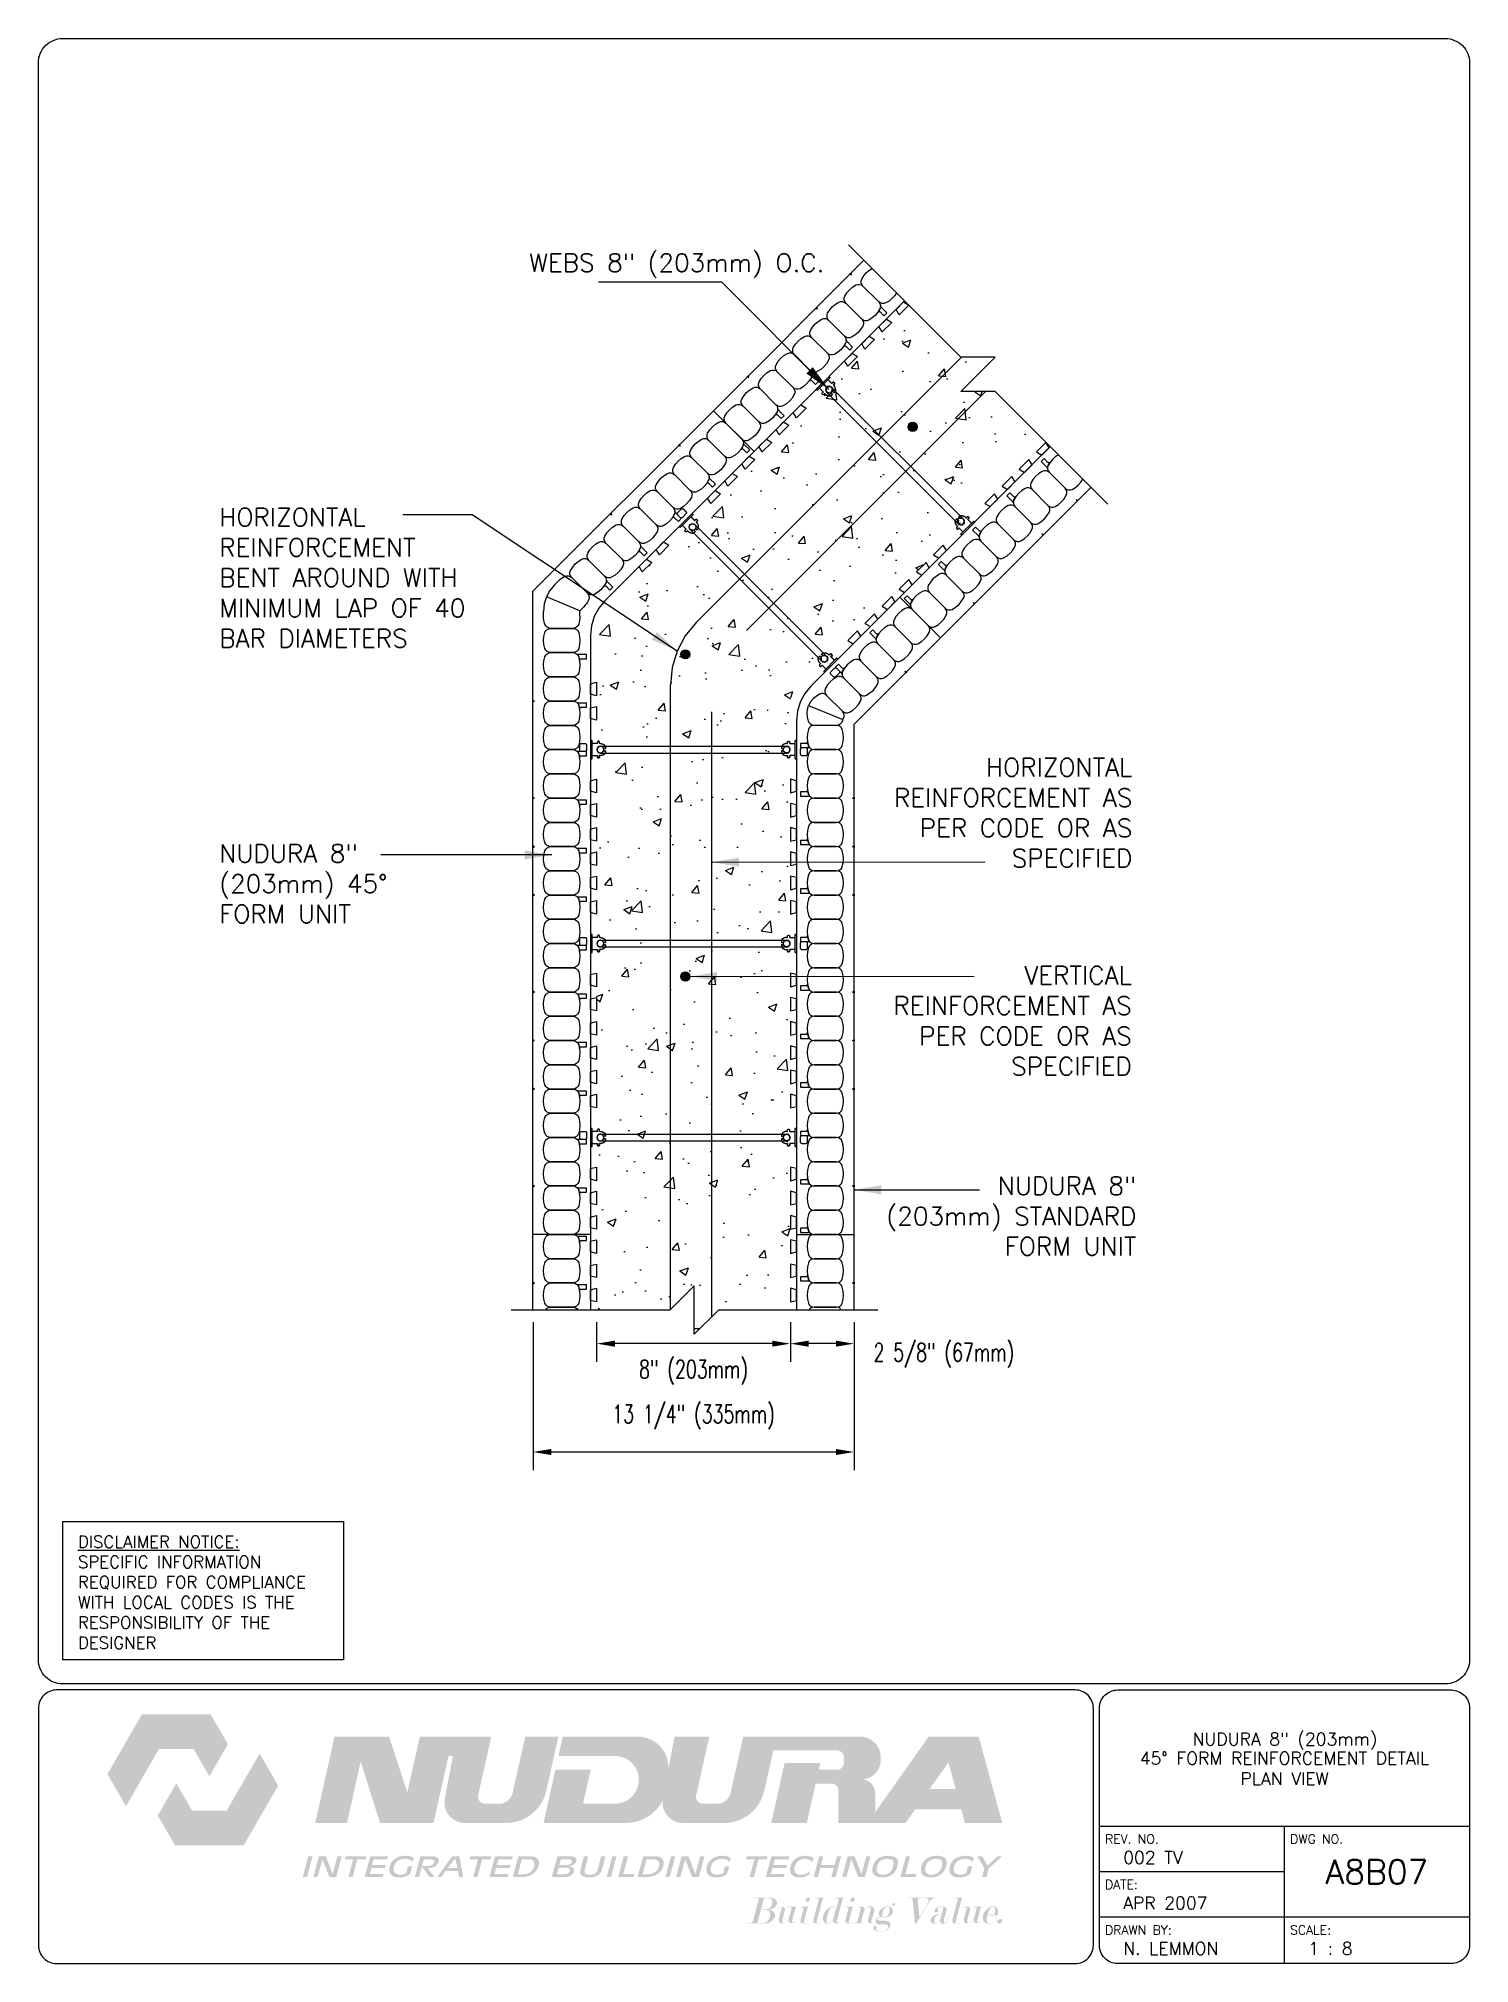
# Paper-space layout 'A8B07' of a CAD drawing. Header units: inches. Extents: x 0.42 to 7.8, y 0.49 to 10.41.
# The model-space entities are those that its viewports show. They can reach past a viewport. Long polylines and large blocks are cut down to what shows.
import ezdxf
from ezdxf.enums import TextEntityAlignment as Align

# ---------------------------------------------------------------- set-up
doc = ezdxf.new("R2010")
doc.units = ezdxf.units.IN
doc.header["$MEASUREMENT"] = 0
for name, color, linetype in [('DIM', 4, 'Continuous'), ('HATCH', 12, 'Continuous'), ('line25', 2, 'Continuous'), ('LINE3', 3, 'Continuous'), ('LINE50', 5, 'Continuous'), ('LINE9', 9, 'Continuous'), ('LOGO', 7, 'Continuous'), ('TBK_LINE65', 3, 'Continuous'), ('TBK_TEXT', 4, 'Continuous'), ('TEXT', 4, 'Continuous')]:
    doc.layers.add(name, color=color, linetype=linetype)
doc.styles.add('DIM', font='romans.shx', dxfattribs={"width": 0.7})
doc.styles.add('ROMANS', font='romans.shx', dxfattribs={"height": 0.75})
doc.dimstyles.new('ext_12', dxfattribs={"dimscale": 12, "dimtxt": 0.09375, "dimasz": 0.09375, "dimexe": 0.09375, "dimexo": 0.0625, "dimgap": 0.0625, "dimtad": 1, "dimdec": 3, "dimzin": 3, "dimdsep": 46, "dimlunit": 4, "dimtxsty": 'DIM', "dimcen": 0.09, "dimdle": 0.09375, "dimclrt": 4, "dimadec": 0, "dimazin": 0, "dimtfac": 1, "dimtdec": 3, "dimtmove": 2, "dimatfit": 3, "dimfxl": 0, "dimfrac": 2, "dimtolj": 1, "dimtzin": 0, "dimarcsym": 0})
doc.dimstyles.new('ext_8', dxfattribs={"dimscale": 8, "dimtxt": 0.09375, "dimasz": 0.09375, "dimexe": 0.09375, "dimexo": 0.0625, "dimgap": 0.0625, "dimtad": 1, "dimdec": 3, "dimzin": 3, "dimdsep": 46, "dimlunit": 4, "dimtxsty": 'DIM', "dimcen": 0.09, "dimdle": 0.09375, "dimclrt": 4, "dimadec": 0, "dimazin": 0, "dimtfac": 1, "dimtdec": 3, "dimtmove": 2, "dimatfit": 3, "dimfxl": 0, "dimfrac": 2, "dimtolj": 1, "dimtzin": 0, "dimarcsym": 0})

psp = doc.layouts.new('A8B07')

# ---------------------------------------------------------------- texts
at = {"layer": 'TBK_TEXT', "color": 7, "style": 'ROMANS'}
for s, p in [('REV. NO.', (5.9215, 1.107)), ('DWG NO.', (6.876, 1.107)), ('DATE:', (5.9215, 0.8726)), ('DRAWN BY:', (5.9215, 0.6382)), ('SCALE:', (6.876, 0.6382))]:
    psp.add_text(s, height=0.04688, dxfattribs=at).set_placement(p)
at = {"layer": 'TEXT', "insert": (0.6237, 2.6948), "char_height": 0.0625, "width": 1.41371, "attachment_point": 1, "style": 'ROMANS'}
psp.add_mtext('{\\Fromans.shx|c1;\\LDISCLAIMER NOTICE:\\l\\PSPECIFIC INFORMATION REQUIRED FOR COMPLIANCE WITH LOCAL CODES IS THE RESPONSIBILITY OF THE DESIGNER}', dxfattribs=at)

msp = doc.modelspace()

# ---------------------------------------------------------------- texts
at = {"layer": 'TEXT', "char_height": 0.75, "style": 'ROMANS'}
for s, insert, width, attachment_point in [('WEBS 8" (203mm) O.C.', (583.2106, 83.3025), 12.7171, 4), ('HORIZONTAL REINFORCEMENT BENT AROUND WITH MINIMUM LAP OF 40 BAR DIAMETERS', (570.4199, 70.4355), 11.207939, 4), ('HORIZONTAL REINFORCEMENT AS PER CODE OR AS SPECIFIED', (608.1009, 62.9926), 12.632931, 3), ('NUDURA 8" (203mm) 45° FORM UNIT', (570.4199, 57.8133), 10.671893, 4), ('VERTICAL REINFORCEMENT AS PER CODE OR AS SPECIFIED', (608.0789, 54.4121), 12.632931, 3), ('NUDURA 8" (203mm) STANDARD FORM UNIT', (608.2677, 45.7295), 11.218766, 3)]:
    msp.add_mtext(s, dxfattribs=dict(at, insert=insert, width=width, attachment_point=attachment_point))

# ---------------------------------------------------------------- blocks, each defined once
blk = doc.blocks.new('TITLEBLOCK-Tag')
at = {"style": 'ROMANS'}
for tag, height, p in [('TITLE_LINE_1', 0.065, (0.927, -0.1328)), ('TITLE_LINE_2', 0.065, (0.9294, -0.2258)), ('CENTRE-LINE-3', 0.065, (0.927, -0.3246)), ('TITLE_LINE_4', 0.065, (0.927, -0.4299)), ('TITLE_LINE_5', 0.065, (0.927, -0.526)), ('DWG', 0.125, (1.4043, -0.9102))]:
    blk.add_attdef(tag, text='', height=height, dxfattribs=at).set_placement(p, align=Align.MIDDLE_CENTER)
for tag, p in [('LATEST_REVISION', (0.0954, -0.8366)), ('REVISION_DATE', (0.0954, -1.071)), ('DRAWN_BY', (0.0954, -1.3053)), ('SCALE', (1.0499, -1.3053))]:
    blk.add_attdef(tag, text='', height=0.065, dxfattribs=at).set_placement(p, align=Align.MIDDLE_LEFT)
blk = doc.blocks.new('WEB8_CENTRE_TOP')
at = {"layer": 'LINE9'}
for p, q in [((-0.141, 7.688), (-0.141, 0)), ((0.141, 7.688), (0.141, 0))]:
    blk.add_line(p, q, dxfattribs=at)
for centre in [(0, 7.688), (0, 0)]:
    blk.add_circle(centre, 0.141, dxfattribs=at)
blk = doc.blocks.new('*D9')
at = {"layer": 'Defpoints', "color": 0}
for p in [(583.369, 40.228), (596.616, 40.228), (596.616, 34.375)]:
    blk.add_point(p, dxfattribs=at)
at = {"layer": 'TEXT', "color": 0, "lineweight": -2}
for p, q in [((583.369, 39.728), (583.369, 33.625)), ((596.616, 39.728), (596.616, 33.625)), ((584.119, 34.375), (595.866, 34.375))]:
    blk.add_line(p, q, dxfattribs=at)
at = {"layer": 'TEXT', "color": 0}
for points in [[(584.119, 34.5), (584.119, 34.25), (583.369, 34.375)], [(595.866, 34.5), (595.866, 34.25), (596.616, 34.375)]]:
    blk.add_solid(points, dxfattribs=at)
at = {"layer": 'TEXT', "color": 4, "insert": (589.993, 35.816), "char_height": 0.75, "attachment_point": 5, "style": 'DIM'}
blk.add_mtext('\\A1;13 1/4" (335mm)', dxfattribs=at)
blk = doc.blocks.new('*D10')
at = {"layer": 'Defpoints', "color": 0}
for p in [(585.994, 40.228), (593.991, 40.228), (585.994, 38.843)]:
    blk.add_point(p, dxfattribs=at)
at = {"layer": 'TEXT', "color": 0, "lineweight": -2}
for p, q in [((585.994, 39.728), (585.994, 38.093)), ((593.991, 39.728), (593.991, 38.093)), ((593.241, 38.843), (586.744, 38.843))]:
    blk.add_line(p, q, dxfattribs=at)
at = {"layer": 'TEXT', "color": 0}
for points in [[(586.744, 38.968), (586.744, 38.718), (585.994, 38.843)], [(593.241, 38.968), (593.241, 38.718), (593.991, 38.843)]]:
    blk.add_solid(points, dxfattribs=at)
at = {"layer": 'TEXT', "color": 4, "insert": (589.993, 37.665), "char_height": 0.75, "attachment_point": 5, "style": 'DIM'}
blk.add_mtext('\\A1;8" (203mm)', dxfattribs=at)
blk = doc.blocks.new('*D11')
at = {"layer": 'Defpoints', "color": 0}
for p in [(593.991, 40.228), (596.616, 40.228), (593.991, 38.843)]:
    blk.add_point(p, dxfattribs=at)
at = {"layer": 'TEXT', "color": 0, "lineweight": -2}
for p, q in [((593.991, 39.728), (593.991, 38.093)), ((596.616, 39.728), (596.616, 38.093)), ((595.866, 38.843), (594.741, 38.843))]:
    blk.add_line(p, q, dxfattribs=at)
at = {"layer": 'TEXT', "color": 0}
for points in [[(594.741, 38.968), (594.741, 38.718), (593.991, 38.843)], [(595.866, 38.968), (595.866, 38.718), (596.616, 38.843)]]:
    blk.add_solid(points, dxfattribs=at)
at = {"layer": 'TEXT', "color": 4, "insert": (600.323, 38.36), "char_height": 0.75, "attachment_point": 5, "style": 'DIM'}
blk.add_mtext('\\A1;2 5/8" (67mm)', dxfattribs=at)
blk = doc.blocks.new('Connector')
blk.add_point((0.271, 0))
at = {"layer": 'LINE9'}
for p, q in [((0, 0.375), (0, -0.375)), ((0.062, -0.375), (0.062, 0.375)), ((0.281, 0.25), (0.062, 0.25))]:
    blk.add_line(p, q, dxfattribs=at)
for points, weights in [([(0.007, 0.375), (0.004, 0.375), (0, 0.375)], [1, 0.972587069138, 0.950305488115]), ([(0.327, 0.343), (0.308, 0.343), (0.281, 0.317), (0.281, 0.297)], [1, 0.85355339, 0.85355339, 1]), ([(0.328, 0.343), (0.327, 0.343), (0.327, 0.343)], [1, 0.70710678, 1]), ([(0.375, 0.297), (0.375, 0.317), (0.348, 0.343), (0.329, 0.343)], [1, 0.85355339, 0.85355339, 1]), ([(0.406, 0.25), (0.546, 0.25), (0.619, 0.131)], [0.958404415409, 0.794674173519, 0.864651571113]), ([(0.619, 0.052), (0.612, 0.049), (0.604, 0.049)], [0.83615024178, 0.892081430621, 1]), ([(0, -0.375), (0.004, -0.375), (0.007, -0.375)], [0.950305488115, 0.972587069138, 1]), ([(0.281, -0.297), (0.281, -0.317), (0.308, -0.343), (0.327, -0.343)], [1, 0.85355339, 0.85355339, 1]), ([(0.327, -0.343), (0.281, -0.343), (0.281, -0.297)], [1, 0.70710678, 1]), ([(0.329, -0.343), (0.348, -0.343), (0.375, -0.317), (0.375, -0.297)], [1, 0.85355339, 0.85355339, 1]), ([(0.375, -0.297), (0.375, -0.343), (0.329, -0.343)], [1, 0.70710678, 1]), ([(0.619, -0.131), (0.546, -0.25), (0.406, -0.25)], [0.864651574428, 0.794674169686, 0.958404415195]), ([(0.604, -0.049), (0.612, -0.049), (0.619, -0.052)], [1, 0.89208144177, 0.836150253337])]:
    blk.add_rational_spline(points, weights, degree=2, dxfattribs=at)
for points, degree in [([(0, 0.375), (0.002, 0.375), (0.005, 0.375), (0.007, 0.375)], 3), ([(0.007, 0.375), (0.021, 0.375), (0.051, 0.375), (0.062, 0.375), (0.062, 0.375)], 3), ([(0.281, 0.25), (0.281, 0.297)], 1), ([(0.327, 0.343), (0.327, 0.343), (0.328, 0.343), (0.328, 0.343)], 3), ([(0.328, 0.343), (0.329, 0.343), (0.329, 0.343), (0.329, 0.343)], 3), ([(0.375, 0.25), (0.375, 0.297)], 1), ([(0.406, 0.25), (0.375, 0.25)], 1), ([(0.406, 0.25), (0.406, 0.25)], 1), ([(0.406, 0.25), (0.406, 0.25)], 1), ([(0.406, 0.25), (0.406, 0.25)], 1), ([(0.406, 0.25), (0.406, 0.25)], 1), ([(0.406, 0.25), (0.406, 0.25)], 1), ([(0.406, 0.25), (0.406, 0.25)], 1), ([(0.406, 0.25), (0.406, 0.25)], 1), ([(0.406, 0.25), (0.406, 0.25)], 1), ([(0.406, 0.25), (0.406, 0.25)], 1), ([(0.406, 0.25), (0.406, 0.25)], 1), ([(0.406, 0.25), (0.406, 0.25)], 1), ([(0.406, 0.25), (0.406, 0.25)], 1), ([(0.406, 0.25), (0.406, 0.25)], 1), ([(0.406, 0.25), (0.406, 0.25)], 1), ([(0.406, 0.25), (0.406, 0.25)], 1), ([(0.406, 0.25), (0.406, 0.25)], 1), ([(0.406, 0.25), (0.406, 0.25)], 1), ([(0.406, 0.25), (0.406, 0.25)], 1), ([(0.406, 0.25), (0.406, 0.25)], 1), ([(0.406, 0.25), (0.406, 0.25)], 1), ([(0.406, 0.25), (0.406, 0.25)], 1), ([(0.406, 0.25), (0.406, 0.25)], 1), ([(0.406, 0.25), (0.406, 0.25)], 1), ([(0.406, 0.25), (0.406, 0.25)], 1), ([(0.604, 0.049), (0.532, 0.049)], 1), ([(0.532, 0.049), (0.532, 0.049)], 1), ([(0.532, 0.049), (0.532, 0.049)], 1), ([(0.532, 0.049), (0.532, 0.049)], 1), ([(0.532, 0.049), (0.532, 0.049)], 1), ([(0.532, 0.049), (0.532, 0.049)], 1), ([(0.532, 0.049), (0.532, 0.049)], 1), ([(0.532, 0.049), (0.532, 0.049)], 1), ([(0.532, 0.049), (0.532, 0.049)], 1), ([(0.532, 0.049), (0.532, 0.049)], 1), ([(0.532, 0.049), (0.532, 0.049)], 1), ([(0.604, 0.049), (0.609, 0.049), (0.614, 0.05), (0.619, 0.052)], 3), ([(0.604, 0.049), (0.604, 0.049)], 1), ([(0.604, 0.049), (0.604, 0.049)], 1), ([(0.604, 0.049), (0.604, 0.049)], 1), ([(0.604, 0.049), (0.604, 0.049)], 1), ([(0.619, 0.131), (0.619, 0.052)], 1), ([(0.619, 0.131), (0.619, 0.131)], 1), ([(0.619, 0.131), (0.619, 0.131)], 1), ([(0.619, 0.131), (0.619, 0.131)], 1), ([(0.619, 0.131), (0.619, 0.131)], 1), ([(0.007, -0.375), (0.005, -0.375), (0.002, -0.375), (0, -0.375)], 3), ([(0.062, -0.375), (0.062, -0.375), (0.051, -0.375), (0.021, -0.375), (0.007, -0.375)], 3), ([(0.062, -0.25), (0.281, -0.25)], 1), ([(0.281, -0.297), (0.281, -0.25)], 1), ([(0.281, -0.25), (0.281, -0.297)], 1), ([(0.328, -0.343), (0.328, -0.343), (0.327, -0.343), (0.327, -0.343)], 3), ([(0.329, -0.343), (0.329, -0.343), (0.329, -0.343), (0.328, -0.343)], 3), ([(0.375, -0.25), (0.375, -0.297)], 1), ([(0.375, -0.297), (0.375, -0.25)], 1), ([(0.406, -0.25), (0.375, -0.25)], 1), ([(0.406, -0.25), (0.406, -0.25)], 1), ([(0.406, -0.25), (0.406, -0.25)], 1), ([(0.406, -0.25), (0.406, -0.25)], 1), ([(0.406, -0.25), (0.406, -0.25)], 1), ([(0.406, -0.25), (0.406, -0.25)], 1), ([(0.406, -0.25), (0.406, -0.25)], 1), ([(0.406, -0.25), (0.406, -0.25)], 1), ([(0.406, -0.25), (0.406, -0.25)], 1), ([(0.406, -0.25), (0.406, -0.25)], 1), ([(0.406, -0.25), (0.406, -0.25)], 1), ([(0.406, -0.25), (0.406, -0.25)], 1), ([(0.532, -0.049), (0.604, -0.049)], 1), ([(0.604, -0.049), (0.58, -0.049), (0.556, -0.049), (0.532, -0.049)], 3), ([(0.532, -0.049), (0.532, -0.049)], 1), ([(0.532, -0.049), (0.532, -0.049)], 1), ([(0.532, -0.049), (0.532, -0.049)], 1), ([(0.532, -0.049), (0.532, -0.049)], 1), ([(0.619, -0.052), (0.614, -0.05), (0.609, -0.049), (0.604, -0.049)], 3), ([(0.604, -0.049), (0.604, -0.049)], 1), ([(0.604, -0.049), (0.604, -0.049)], 1), ([(0.604, -0.049), (0.604, -0.049)], 1), ([(0.604, -0.049), (0.604, -0.049)], 1), ([(0.604, -0.049), (0.604, -0.049)], 1), ([(0.604, -0.049), (0.604, -0.049)], 1), ([(0.604, -0.049), (0.604, -0.049)], 1), ([(0.604, -0.049), (0.604, -0.049)], 1), ([(0.619, -0.052), (0.619, -0.131)], 1), ([(0.619, -0.131), (0.619, -0.131)], 1), ([(0.619, -0.131), (0.619, -0.131)], 1), ([(0.619, -0.131), (0.619, -0.131)], 1), ([(0.619, -0.131), (0.619, -0.131)], 1)]:
    blk.add_open_spline(points, degree=degree, dxfattribs=at)
for points, weights, knots in [([(0.062, 0.375), (0.062, 0.375), (0.046, 0.375), (0.03, 0.375), (0.007, 0.375)], [0.868718858569, 0.861102746415, 1, 0.861102734288, 0.868718859898], [0, 0, 0, 0.5, 0.5, 1, 1, 1]), ([(0.532, 0.049), (0.472, 0.203), (0.333, 0.113), (0.157, 0), (0.333, -0.113), (0.472, -0.203), (0.532, -0.049)], [0.899508922286, 0.599718215298, 1, 0.54226024, 1, 0.599718224335, 0.899508908749], [0, 0, 0, 0.318112, 0.318112, 0.681888, 0.681888, 1, 1, 1]), ([(0.007, -0.375), (0.03, -0.375), (0.046, -0.375), (0.062, -0.375), (0.062, -0.375)], [0.868718859319, 0.861102739573, 1, 0.861102742958, 0.868718858948], [0, 0, 0, 0.5, 0.5, 1, 1, 1])]:
    blk.add_rational_spline(points, weights, degree=2, knots=knots, dxfattribs=at)

# ---------------------------------------------------------------- dimensions: what is measured, and where the dimension line sits
at = {"layer": 'TEXT'}
for base, p1, p2, text, picture, middle in [((596.6162, 34.3751), (583.3689, 40.228), (596.6162, 40.228), '13 1/4" (335mm)', '*D9', (589.9926, 35.8161)), ((585.9939, 38.8428), (593.9912, 40.228), (585.9939, 40.228), '8" (203mm)', '*D10', (589.9926, 37.6649)), ((593.9912, 38.8428), (596.6162, 40.228), (593.9912, 40.228), '2 5/8" (67mm)', '*D11', (600.3229, 38.3603))]:
    dim = msp.add_linear_dim(base=base, p1=p1, p2=p2, text=text, dimstyle='ext_8', dxfattribs=at)
    dim.commit()
    dim.dimension.update_dxf_attribs({"geometry": picture, "text_midpoint": middle, "dimtype": 160})

# ---------------------------------------------------------------- hatches: boundary and pattern name
at = {"layer": 'HATCH'}
h = msp.add_hatch(dxfattribs=at)
h.set_pattern_fill('AR-CONC', color=256, scale=0.5, style=0)
h.set_pattern_definition([(50, (-2.293, 35.255), (3.586301, -0.31376), [0.375, -4.125]), (355, (-2.293, 35.255), (-0.693757, 3.76096), [0.3, -3.3]), (100.4514, (-1.994, 35.229), (2.892547, 3.447198), [0.3187, -3.50571]), (46.1842, (-2.293, 36.255), (5.336205, -0.827595), [0.5625, -6.1875]), (96.6356, (-1.8483, 36.186), (4.673314, 4.87059), [0.47805, -5.258565]), (351.1842, (-2.293, 36.255), (4.67331, 4.870593), [0.45, -4.95]), (21, (-1.793, 36.005), (2.984535, -2.013094), [0.375, -4.125]), (326, (-1.793, 36.005), (1.216577, 3.62575), [0.3, -3.3]), (71.4514, (-1.5443, 35.8373), (4.201113, 1.612652), [0.3187, -3.50571]), (37.5, (-2.293, 35.255), (0.0607993, 1.6644693), [0, -3.26, 0, -3.35, 0, -3.3125]), (7.5, (-2.293, 35.255), (1.3153477, 1.9720586), [0, -1.91, 0, -3.185, 0, -1.2625]), (327.5, (-3.408, 35.255), (2.6691122, -0.1127744), [0, -1.25, 0, -3.9, 0, -5.175]), (317.5, (-3.908, 35.255), (2.915931, 0.500525), [0, -1.625, 0, -2.59, 0, -3.675])])
h.paths.add_polyline_path([(604.5349, 76.0201), (602.4315, 78.1235), (601.0173, 78.1235), (602.4315, 79.5377), (601.0166, 79.5384), (598.8781, 81.6769), (585.9912, 68.7901), (585.9912, 40.228), (589.0166, 40.228), (590.0166, 41.228), (590.0166, 39.228), (591.0166, 40.228), (593.9912, 40.228), (593.9912, 65.4764)])
at = {"layer": 'LINE3'}
for points in [[(598.8421, 76.6593, 1), (599.2171, 76.6593, 1)], [(589.4641, 67.2739, 1), (589.8391, 67.2739, 1)], [(589.4641, 53.988, 1), (589.8391, 53.988, 1)]]:
    msp.add_hatch(color=256, dxfattribs=at).paths.add_polyline_path(points)

# ---------------------------------------------------------------- linework, layer by layer
at = {"layer": 'line25'}
for p, q in [((598.7013, 81.8537), (592.4921, 75.6445)), ((592.4921, 75.6445), (586.327, 69.4794)), ((604.7117, 75.8433), (598.5025, 69.6341)), ((598.5025, 69.6341), (594.827, 65.9586)), ((585.7412, 68.0652), (585.7412, 43.3465)), ((594.2412, 64.5444), (594.2412, 43.3465)), ((585.7412, 43.3465), (585.7412, 40.228)), ((594.2412, 43.3465), (594.2412, 40.228))]:
    msp.add_line(p, q, dxfattribs=at)
for points in [[(598.6573, 81.8097), (598.8781, 81.677), (598.4805, 81.2794), (598.3478, 81.5002)], [(597.9502, 81.1026), (598.171, 80.9699), (597.7734, 80.5723), (597.6407, 80.7931)], [(597.2431, 80.3955), (597.4639, 80.2628), (597.0663, 79.8652), (596.9336, 80.086)], [(596.536, 79.6884), (596.7568, 79.5557), (596.3592, 79.158), (596.2265, 79.3789)], [(594.4146, 77.5671), (594.6355, 77.4344), (594.2379, 77.0367), (594.1052, 77.2576)], [(593.7075, 76.8599), (593.9284, 76.7272), (593.5307, 76.3296), (593.398, 76.5505)], [(592.2933, 75.4457), (592.5142, 75.313), (592.1165, 74.9154), (591.9838, 75.1363)], [(593.0004, 76.1528), (593.2213, 76.0201), (592.8236, 75.6225), (592.6909, 75.8434)], [(604.6677, 75.7993), (604.535, 76.0201), (604.1374, 75.6225), (604.3582, 75.4898)], [(591.5862, 74.7386), (591.8071, 74.6059), (591.4094, 74.2083), (591.2767, 74.4291)], [(603.9606, 75.0922), (603.8279, 75.313), (603.4302, 74.9154), (603.6511, 74.7827)], [(590.8791, 74.0315), (591.0999, 73.8988), (590.7023, 73.5012), (590.5696, 73.722)], [(602.5464, 73.678), (602.4137, 73.8988), (602.016, 73.5012), (602.2369, 73.3685)], [(603.2535, 74.3851), (603.1208, 74.6059), (602.7231, 74.2083), (602.944, 74.0756)], [(588.7578, 71.9102), (588.9786, 71.7775), (588.581, 71.3799), (588.4483, 71.6007)], [(600.425, 71.5566), (600.2923, 71.7775), (599.8947, 71.3799), (600.1156, 71.2472)], [(588.0507, 71.2031), (588.2715, 71.0704), (587.8739, 70.6728), (587.7412, 70.8936)], [(599.7179, 70.8495), (599.5852, 71.0704), (599.1876, 70.6728), (599.4085, 70.5401)], [(599.0108, 70.1424), (598.8781, 70.3633), (598.4805, 69.9657), (598.7013, 69.833)], [(598.3037, 69.4353), (598.171, 69.6562), (597.7734, 69.2585), (597.9942, 69.1258)], [(597.5966, 68.7282), (597.4639, 68.9491), (597.0663, 68.5514), (597.2871, 68.4187)], [(596.8895, 68.0211), (596.7568, 68.242), (596.3592, 67.8443), (596.58, 67.7116)], [(585.7412, 66.0653), (585.9912, 66.1276), (585.9912, 65.5653), (585.7412, 65.6276)], [(585.7412, 65.0653), (585.9912, 65.1276), (585.9912, 64.5653), (585.7412, 64.6276)], [(585.7412, 62.0653), (585.9912, 62.1276), (585.9912, 61.5653), (585.7412, 61.6276)], [(594.2412, 62.0653), (593.9912, 62.1276), (593.9912, 61.5653), (594.2412, 61.6276)], [(585.7412, 61.0653), (585.9912, 61.1276), (585.9912, 60.5653), (585.7412, 60.6276)], [(594.2412, 61.0653), (593.9912, 61.1276), (593.9912, 60.5653), (594.2412, 60.6276)], [(585.7412, 60.0653), (585.9912, 60.1276), (585.9912, 59.5653), (585.7412, 59.6276)], [(594.2412, 60.0653), (593.9912, 60.1276), (593.9912, 59.5653), (594.2412, 59.6276)], [(585.7412, 59.0653), (585.9912, 59.1276), (585.9912, 58.5653), (585.7412, 58.6276)], [(594.2412, 59.0653), (593.9912, 59.1276), (593.9912, 58.5653), (594.2412, 58.6276)], [(585.7412, 58.0653), (585.9912, 58.1276), (585.9912, 57.5653), (585.7412, 57.6276)], [(594.2412, 58.0653), (593.9912, 58.1276), (593.9912, 57.5653), (594.2412, 57.6276)], [(585.7412, 57.0653), (585.9912, 57.1276), (585.9912, 56.5653), (585.7412, 56.6276)], [(594.2412, 57.0653), (593.9912, 57.1276), (593.9912, 56.5653), (594.2412, 56.6276)], [(585.7412, 54.0653), (585.9912, 54.1276), (585.9912, 53.5653), (585.7412, 53.6276)], [(594.2412, 54.0653), (593.9912, 54.1276), (593.9912, 53.5653), (594.2412, 53.6276)], [(585.7412, 53.0653), (585.9912, 53.1276), (585.9912, 52.5653), (585.7412, 52.6276)], [(594.2412, 53.0653), (593.9912, 53.1276), (593.9912, 52.5653), (594.2412, 52.6276)], [(585.7412, 52.0653), (585.9912, 52.1276), (585.9912, 51.5653), (585.7412, 51.6276)], [(594.2412, 52.0653), (593.9912, 52.1276), (593.9912, 51.5653), (594.2412, 51.6276)], [(585.7412, 51.0653), (585.9912, 51.1276), (585.9912, 50.5653), (585.7412, 50.6276)], [(594.2412, 51.0653), (593.9912, 51.1276), (593.9912, 50.5653), (594.2412, 50.6276)], [(585.7412, 50.0653), (585.9912, 50.1276), (585.9912, 49.5653), (585.7412, 49.6276)], [(594.2412, 50.0653), (593.9912, 50.1276), (593.9912, 49.5653), (594.2412, 49.6276)], [(585.7412, 49.0653), (585.9912, 49.1276), (585.9912, 48.5653), (585.7412, 48.6276)], [(594.2412, 49.0653), (593.9912, 49.1276), (593.9912, 48.5653), (594.2412, 48.6276)], [(585.7412, 46.0653), (585.9912, 46.1276), (585.9912, 45.5653), (585.7412, 45.6276)], [(594.2412, 46.0653), (593.9912, 46.1276), (593.9912, 45.5653), (594.2412, 45.6276)], [(585.7412, 45.0653), (585.9912, 45.1276), (585.9912, 44.5653), (585.7412, 44.6276)], [(594.2412, 45.0653), (593.9912, 45.1276), (593.9912, 44.5653), (594.2412, 44.6276)], [(585.7412, 44.0653), (585.9912, 44.1276), (585.9912, 43.5653), (585.7412, 43.6276)], [(594.2412, 44.0653), (593.9912, 44.1276), (593.9912, 43.5653), (594.2412, 43.6276)], [(585.7412, 43.0653), (585.9912, 43.1276), (585.9912, 42.5653), (585.7412, 42.6276)], [(594.2412, 43.0653), (593.9912, 43.1276), (593.9912, 42.5653), (594.2412, 42.6276)], [(585.7412, 42.0653), (585.9912, 42.1276), (585.9912, 41.5653), (585.7412, 41.6276)], [(594.2412, 42.0653), (593.9912, 42.1276), (593.9912, 41.5653), (594.2412, 41.6276)], [(585.7412, 41.0653), (585.9912, 41.1276), (585.9912, 40.5653), (585.7412, 40.6276)], [(594.2412, 41.0653), (593.9912, 41.1276), (593.9912, 40.5653), (594.2412, 40.6276)]]:
    msp.add_lwpolyline(points, close=True, dxfattribs=at)
for centre in [(587.7412, 68.0652), (596.2412, 64.5444)]:
    msp.add_arc(centre, 2, 135, 180, dxfattribs=at)
at = {"layer": 'LINE3'}
for p, q in [((601.0499, 79.5377), (590.1067, 68.5944)), ((602.0446, 78.1235), (592.1776, 68.2565)), ((589.0397, 40.2511), (589.0397, 66.0184)), ((590.743, 39.9544), (590.743, 64.9061))]:
    msp.add_line(p, q, dxfattribs=at)
for centre in [(599.0296, 76.6593), (589.6516, 67.2739), (589.6516, 53.988)]:
    msp.add_circle(centre, 0.1875, dxfattribs=at)
msp.add_arc((592.6886, 66.016), 3.6489, 135.038399, 179.961601, dxfattribs=at)
at = {"layer": 'LINE50'}
for p, q in [((590.8127, 77.3239), (597.0219, 83.5331)), ((583.3662, 69.8774), (590.8127, 77.3239)), ((592.4921, 75.6445), (590.8127, 77.3239)), ((590.8127, 77.3239), (592.4921, 75.6445)), ((590.8127, 77.3239), (592.4921, 75.6445)), ((600.1819, 67.9548), (606.3911, 74.1639)), ((583.3662, 43.3465), (583.3662, 69.8774)), ((600.1819, 67.9548), (598.5025, 69.6341)), ((600.1819, 67.9548), (598.5025, 69.6341)), ((598.5025, 69.6341), (600.1819, 67.9548)), ((596.6162, 64.3891), (600.1819, 67.9548)), ((596.6162, 43.3465), (596.6162, 64.3891)), ((583.3662, 40.228), (583.3662, 43.3465)), ((585.7412, 43.3465), (583.3662, 43.3465)), ((594.2412, 43.3465), (596.6162, 43.3465)), ((596.6162, 40.228), (596.6162, 43.3465))]:
    msp.add_line(p, q, dxfattribs=at)
at = {"layer": 'LINE9'}
for p, q in [((584.4046, 70.2971), (584.2614, 70.1538)), ((585.3037, 69.0749), (583.9227, 69.6469)), ((585.4653, 69.2364), (585.3037, 69.0749)), ((583.8037, 68.8465), (583.8037, 69.049)), ((585.3037, 68.8465), (585.3037, 69.0749)), ((594.7294, 65.1706), (596.1458, 64.5839)), ((585.5728, 63.3257), (585.5728, 63.3465)), ((594.4097, 63.3672), (594.4097, 63.3465)), ((590.0166, 39.4714, 0.2737), (590.26, 39.4714, 0.2737))]:
    msp.add_line(p, q, dxfattribs=at)
at = {"layer": 'LINE9', "flags": 128}
for points in [[(607.0811, 73.4739), (602.4315, 78.1235), (601.0173, 78.1235), (602.4315, 79.5377), (601.0173, 79.5377), (596.3884, 84.1665)], [(597.5921, 40.228), (591.0166, 40.228), (590.0166, 39.228), (590.0166, 41.228), (589.0166, 40.228), (582.4704, 40.228)]]:
    msp.add_lwpolyline(points, dxfattribs=at)
at = {"layer": 'LINE9'}
for points in [[(596.4475, 82.9587), (596.5152, 82.9352), (596.4917, 83.0029)], [(595.0333, 81.5445), (595.101, 81.521), (595.0775, 81.5887)], [(592.2049, 78.716), (592.2726, 78.6925), (592.2491, 78.7602)], [(589.3764, 75.8876), (589.4441, 75.8641), (589.4206, 75.9318)], [(586.548, 73.0592), (586.6157, 73.0357), (586.5922, 73.1034)], [(605.8167, 73.5895), (605.7932, 73.6572), (605.8609, 73.6337)], [(604.4025, 72.1753), (604.379, 72.243), (604.4466, 72.2195)], [(601.574, 69.3469), (601.5505, 69.4146), (601.6182, 69.3911)], [(598.7456, 66.5185), (598.7221, 66.5861), (598.7898, 66.5626)], [(583.3662, 65.3152), (583.4307, 65.3465), (583.3662, 65.3777)], [(583.3662, 61.3152), (583.4307, 61.3465), (583.3662, 61.3777)], [(596.6162, 61.3152), (596.5517, 61.3465), (596.6162, 61.3777)], [(583.3662, 59.3152), (583.4307, 59.3465), (583.3662, 59.3777)], [(596.6162, 59.3152), (596.5517, 59.3465), (596.6162, 59.3777)], [(583.3662, 57.3152), (583.4307, 57.3465), (583.3662, 57.3777)], [(596.6162, 57.3152), (596.5517, 57.3465), (596.6162, 57.3777)], [(583.3662, 53.3152), (583.4307, 53.3465), (583.3662, 53.3777)], [(596.6162, 53.3152), (596.5517, 53.3465), (596.6162, 53.3777)], [(583.3662, 51.3152), (583.4307, 51.3465), (583.3662, 51.3777)], [(596.6162, 51.3152), (596.5517, 51.3465), (596.6162, 51.3777)], [(583.3662, 49.3152), (583.4307, 49.3465), (583.3662, 49.3777)], [(596.6162, 49.3152), (596.5517, 49.3465), (596.6162, 49.3777)], [(583.3662, 45.3152), (583.4307, 45.3465), (583.3662, 45.3777)], [(596.6162, 45.3152), (596.5517, 45.3465), (596.6162, 45.3777)], [(583.3662, 41.3152), (583.4307, 41.3465), (583.3662, 41.3777)], [(596.6162, 41.3152), (596.5517, 41.3465), (596.6162, 41.3777)]]:
    msp.add_lwpolyline(points, close=True, dxfattribs=at)
for points in [[(598.3652, 82.1898, -0.14615), (597.9256, 81.7696, -0.3253046), (597.635, 81.8154), (596.9836, 82.4668, -0.3253046), (596.9378, 82.7574, -0.14615), (597.358, 83.197, -0.3253046)], [(605.0478, 75.5072, 0.14615), (604.6276, 75.0676, 0.3253046), (604.6734, 74.777), (605.3248, 74.1256, 0.3253046), (605.6153, 74.0798, 0.14615), (606.0549, 74.5, 0.3253046)], [(584.4046, 70.2971, -0.0783514), (584.6722, 70.4918, -0.3253046), (584.9628, 70.446), (585.6142, 69.7946, -0.3253046), (585.66, 69.504, -0.1576708)], [(585.66, 69.504, -0.0783514), (585.4653, 69.2364, -0.3253046)], [(585.3037, 68.8465, -0.0783514), (585.2522, 68.5195, -0.3253046), (585.0143, 68.3465), (584.0932, 68.3465, -0.3253046), (583.8553, 68.5195, -0.0783514), (583.8037, 68.8465, -0.3253046)], [(594.7303, 64.5195, -0.1569771), (594.7294, 65.1706, -0.3253046)], [(595.1904, 65.6304, 0.1569771), (594.7294, 65.1706, 0.3253046)], [(596.1458, 64.5839, 0.0157805), (596.1782, 64.6427, 0.3253046), (596.1324, 64.9332), (595.481, 65.5846, 0.3253046), (595.1904, 65.6304, 0.1576708)], [(596.1458, 64.5839, -0.0157805), (596.1272, 64.5195, -0.3253046), (595.8893, 64.3465), (594.9682, 64.3465, -0.3253046), (594.7303, 64.5195, -0.1576708)], [(583.8806, 40.228, -0.2597749), (584.0932, 40.3465), (585.0143, 40.3465, -0.2597749), (585.2269, 40.228, -0.1576708)], [(596.1019, 40.228, 0.2597749), (595.8893, 40.3465), (594.9682, 40.3465, 0.2597749), (594.7556, 40.228, 0.1576708)], [(596.1019, 40.228, 0.2597749), (595.8893, 40.3465), (594.9682, 40.3465, 0.2597749), (594.7556, 40.228, 0.1576708)]]:
    msp.add_lwpolyline(points, format="xyb", dxfattribs=at)
for points in [[(596.9737, 80.8177, -0.1576708), (596.5113, 80.3554, -0.3253046), (596.2208, 80.4012), (595.5694, 81.0526, -0.3253046), (595.5236, 81.3431, -0.1576708), (595.9859, 81.8055, -0.3253046), (596.2765, 81.7597), (596.9279, 81.1083, -0.3253046)], [(597.6808, 81.5248, -0.1576708), (597.2184, 81.0625, -0.3253046), (596.9279, 81.1083), (596.2765, 81.7597, -0.3253046), (596.2307, 82.0502, -0.1576708), (596.693, 82.5126, -0.3253046), (596.9836, 82.4668), (597.635, 81.8154, -0.3253046)], [(596.2666, 80.1106, -0.1576708), (595.8042, 79.6483, -0.3253046), (595.5137, 79.6941), (594.8623, 80.3455, -0.3253046), (594.8165, 80.636, -0.1576708), (595.2788, 81.0984, -0.3253046), (595.5694, 81.0526), (596.2208, 80.4012, -0.3253046)], [(597.6808, 81.5248, -0.0372667), (597.5985, 81.3898, -0.4630356), (597.6935, 81.3975), (597.8502, 81.2409), (597.971, 81.3616), (597.7263, 81.6064, -0.1890024), (597.708, 81.6482, -0.1284074)], [(595.5595, 79.4035, -0.1576708), (595.0971, 78.9412, -0.3253046), (594.8065, 78.987), (594.1552, 79.6383, -0.3253046), (594.1094, 79.9289, -0.1576708), (594.5717, 80.3913, -0.3253046), (594.8623, 80.3455), (595.5137, 79.6941, -0.3253046)], [(596.2666, 80.1106, -0.0372667), (596.1843, 79.9755, -0.4630356), (596.2793, 79.9833), (596.436, 79.8266), (596.5568, 79.9474), (596.3121, 80.1922, -0.1890024), (596.2938, 80.234, -0.1284074)], [(594.8524, 78.6964, -0.1576708), (594.39, 78.2341, -0.3253046), (594.0994, 78.2799), (593.4481, 78.9312, -0.3253046), (593.4023, 79.2218, -0.1576708), (593.8646, 79.6842, -0.3253046), (594.1552, 79.6383), (594.8065, 78.987, -0.3253046)], [(594.1453, 77.9893, -0.1576708), (593.6829, 77.527, -0.3253046), (593.3923, 77.5728), (592.741, 78.2241, -0.3253046), (592.6952, 78.5147, -0.1576708), (593.1575, 78.9771, -0.3253046), (593.4481, 78.9312), (594.0994, 78.2799, -0.3253046)], [(594.8524, 78.6964, -0.0372667), (594.7701, 78.5613, -0.4630356), (594.8651, 78.5691), (595.0218, 78.4124), (595.1426, 78.5332), (594.8978, 78.7779, -0.1890024), (594.8796, 78.8198, -0.1284074)], [(593.4381, 77.2822, -0.1576708), (592.9758, 76.8198, -0.3253046), (592.6852, 76.8657), (592.0339, 77.517, -0.3253046), (591.988, 77.8076, -0.1576708), (592.4504, 78.2699, -0.3253046), (592.741, 78.2241), (593.3923, 77.5728, -0.3253046)], [(592.731, 76.5751, -0.1576708), (592.2687, 76.1127, -0.3253046), (591.9781, 76.1586), (591.3268, 76.8099, -0.3253046), (591.2809, 77.1005, -0.1576708), (591.7433, 77.5628, -0.3253046), (592.0339, 77.517), (592.6852, 76.8657, -0.3253046)], [(593.4381, 77.2822, -0.0372667), (593.3559, 77.1471, -0.4630356), (593.4509, 77.1549), (593.6076, 76.9982), (593.7284, 77.119), (593.4836, 77.3637, -0.1890024), (593.4654, 77.4055, -0.1284074)], [(592.0239, 75.868, -0.1576708), (591.5616, 75.4056, -0.3253046), (591.271, 75.4514), (590.6196, 76.1028, -0.3253046), (590.5738, 76.3934, -0.1576708), (591.0362, 76.8557, -0.3253046), (591.3268, 76.8099), (591.9781, 76.1586, -0.3253046)], [(590.6097, 74.4538, -0.1576708), (590.1474, 73.9914, -0.3253046), (589.8568, 74.0372), (589.2054, 74.6886, -0.3253046), (589.1596, 74.9792, -0.1576708), (589.622, 75.4415, -0.3253046), (589.9125, 75.3957), (590.5639, 74.7443, -0.3253046)], [(591.3168, 75.1609, -0.1576708), (590.8545, 74.6985, -0.3253046), (590.5639, 74.7443), (589.9125, 75.3957, -0.3253046), (589.8667, 75.6863, -0.1576708), (590.3291, 76.1486, -0.3253046), (590.6196, 76.1028), (591.271, 75.4514, -0.3253046)], [(592.0239, 75.868, -0.0372667), (591.9417, 75.7329, -0.4630356), (592.0367, 75.7407), (592.1933, 75.584), (592.3141, 75.7048), (592.0694, 75.9495, -0.1890024), (592.0512, 75.9913, -0.1284074)], [(589.9026, 73.7467, -0.1576708), (589.4403, 73.2843, -0.3253046), (589.1497, 73.3301), (588.4983, 73.9815, -0.3253046), (588.4525, 74.2721, -0.1576708), (588.9149, 74.7344, -0.3253046), (589.2054, 74.6886), (589.8568, 74.0372, -0.3253046)], [(604.3828, 74.8228, 0.1576708), (603.9205, 74.3605, 0.3253046), (603.9663, 74.0699), (604.6177, 73.4185, 0.3253046), (604.9082, 73.3727, 0.1576708), (605.3706, 73.835, 0.3253046), (605.3248, 74.1256), (604.6734, 74.777, 0.3253046)], [(604.6276, 75.0676, -0.0372667), (604.7099, 75.2026, -0.4630356), (604.6149, 75.1948), (604.4582, 75.3515), (604.3374, 75.2307), (604.5821, 74.986, -0.1890024), (604.6004, 74.9442, -0.1284074)], [(589.1955, 73.0395, -0.1576708), (588.7332, 72.5772, -0.3253046), (588.4426, 72.623), (587.7912, 73.2744, -0.3253046), (587.7454, 73.565, -0.1576708), (588.2077, 74.0273, -0.3253046), (588.4983, 73.9815), (589.1497, 73.3301, -0.3253046)], [(590.6097, 74.4538, -0.0372667), (590.5274, 74.3187, -0.4630356), (590.6224, 74.3265), (590.7791, 74.1698), (590.8999, 74.2906), (590.6552, 74.5353, -0.1890024), (590.6369, 74.5771, -0.1284074)], [(603.2134, 73.6534, -0.0372667), (603.2956, 73.7884, -0.4630356), (603.2006, 73.7806), (603.044, 73.9373), (602.9232, 73.8165), (603.1679, 73.5718, -0.1890024), (603.1861, 73.53, -0.1284074)], [(603.6757, 74.1157, 0.1576708), (603.2134, 73.6534, 0.3253046), (603.2592, 73.3628), (603.9105, 72.7114, 0.3253046), (604.2011, 72.6656, 0.1576708), (604.6635, 73.1279, 0.3253046), (604.6177, 73.4185), (603.9663, 74.0699, 0.3253046)], [(588.4884, 72.3324, -0.1576708), (588.0261, 71.8701, -0.3253046), (587.7355, 71.9159), (587.0841, 72.5673, -0.3253046), (587.0383, 72.8579, -0.1576708), (587.5006, 73.3202, -0.3253046), (587.7912, 73.2744), (588.4426, 72.623, -0.3253046)], [(589.1955, 73.0395, -0.0372667), (589.1132, 72.9045, -0.4630356), (589.2082, 72.9123), (589.3649, 72.7556), (589.4857, 72.8764), (589.241, 73.1211, -0.1890024), (589.2227, 73.1629, -0.1284074)], [(589.6801, 73.0707), (589.5299, 72.9206, -0.4142136), (589.4415, 72.9206), (589.3337, 73.0284, -0.4142136), (589.3337, 73.1168), (589.4838, 73.2669, -0.4142136), (589.5722, 73.2669), (589.6801, 73.1591, -0.4142136)], [(602.9686, 73.4086, 0.1576708), (602.5063, 72.9462, 0.3253046), (602.5521, 72.6557), (603.2034, 72.0043, 0.3253046), (603.494, 71.9585, 0.1576708), (603.9564, 72.4208, 0.3253046), (603.9105, 72.7114), (603.2592, 73.3628, 0.3253046)], [(587.7813, 71.6253, -0.1576708), (587.319, 71.163, -0.3253046), (587.0284, 71.2088), (586.377, 71.8602, -0.3253046), (586.3312, 72.1508, -0.1576708), (586.7935, 72.6131, -0.3253046), (587.0841, 72.5673), (587.7355, 71.9159, -0.3253046)], [(601.7992, 72.2391, -0.0372667), (601.8814, 72.3742, -0.4630356), (601.7864, 72.3664), (601.6297, 72.5231), (601.5089, 72.4023), (601.7537, 72.1576, -0.1890024), (601.7719, 72.1158, -0.1284074)], [(602.2615, 72.7015, 0.1576708), (601.7992, 72.2391, 0.3253046), (601.845, 71.9486), (602.4963, 71.2972, 0.3253046), (602.7869, 71.2514, 0.1576708), (603.2493, 71.7137, 0.3253046), (603.2034, 72.0043), (602.5521, 72.6557, 0.3253046)], [(587.0742, 70.9182, -0.1576708), (586.6118, 70.4559, -0.3253046), (586.3213, 70.5017), (585.6699, 71.1531, -0.3253046), (585.6241, 71.4436, -0.1576708), (586.0864, 71.906, -0.3253046), (586.377, 71.8602), (587.0284, 71.2088, -0.3253046)], [(587.7813, 71.6253, -0.0372667), (587.699, 71.4903, -0.4630356), (587.794, 71.4981), (587.9507, 71.3414), (588.0715, 71.4622), (587.8268, 71.7069, -0.1890024), (587.8085, 71.7487, -0.1284074)], [(601.5544, 71.9944, 0.1576708), (601.092, 71.532, 0.3253046), (601.1379, 71.2415), (601.7892, 70.5901, 0.3253046), (602.0798, 70.5443, 0.1576708), (602.5421, 71.0066, 0.3253046), (602.4963, 71.2972), (601.845, 71.9486, 0.3253046)], [(586.3671, 70.2111, -0.1576708), (585.9047, 69.7488, -0.3253046), (585.6142, 69.7946), (584.9628, 70.446, -0.3253046), (584.917, 70.7365, -0.1576708), (585.3793, 71.1989, -0.3253046), (585.6699, 71.1531), (586.3213, 70.5017, -0.3253046)], [(600.3849, 70.8249, -0.0372667), (600.4672, 70.96, -0.4630356), (600.3722, 70.9522), (600.2155, 71.1089), (600.0947, 70.9881), (600.3395, 70.7434, -0.1890024), (600.3577, 70.7016, -0.1284074)], [(600.8473, 71.2873, 0.1576708), (600.3849, 70.8249, 0.3253046), (600.4308, 70.5343), (601.0821, 69.883, 0.3253046), (601.3727, 69.8372, 0.1576708), (601.835, 70.2995, 0.3253046), (601.7892, 70.5901), (601.1379, 71.2415, 0.3253046)], [(586.3671, 70.2111, -0.0372667), (586.2848, 70.076, -0.4630356), (586.3798, 70.0838), (586.5365, 69.9271), (586.6573, 70.0479), (586.4126, 70.2927, -0.1890024), (586.3943, 70.3345, -0.1284074)], [(599.4331, 69.8731, 0.1576708), (598.9707, 69.4107, 0.3253046), (599.0165, 69.1201), (599.6679, 68.4688, 0.3253046), (599.9585, 68.423, 0.1576708), (600.4208, 68.8853, 0.3253046), (600.375, 69.1759), (599.7236, 69.8272, 0.3253046)], [(600.1402, 70.5802, 0.1576708), (599.6778, 70.1178, 0.3253046), (599.7236, 69.8272), (600.375, 69.1759, 0.3253046), (600.6656, 69.1301, 0.1576708), (601.1279, 69.5924, 0.3253046), (601.0821, 69.883), (600.4308, 70.5343, 0.3253046)], [(598.726, 69.1659, 0.1576708), (598.2636, 68.7036, 0.3253046), (598.3094, 68.413), (598.9608, 67.7617, 0.3253046), (599.2514, 67.7158, 0.1576708), (599.7137, 68.1782, 0.3253046), (599.6679, 68.4688), (599.0165, 69.1201, 0.3253046)], [(598.9707, 69.4107, -0.0372667), (599.053, 69.5458, -0.4630356), (598.958, 69.538), (598.8013, 69.6947), (598.6805, 69.5739), (598.9252, 69.3292, -0.1890024), (598.9435, 69.2874, -0.1284074)], [(585.2522, 68.1734, -0.1576708), (585.2522, 67.5195, -0.3253046), (585.0143, 67.3465), (584.0932, 67.3465, -0.3253046), (583.8553, 67.5195, -0.1576708), (583.8553, 68.1734, -0.3253046), (584.0932, 68.3465), (585.0143, 68.3465, -0.3253046)], [(598.0189, 68.4588, 0.1576708), (597.5565, 67.9965, 0.3253046), (597.6023, 67.7059), (598.2537, 67.0546, 0.3253046), (598.5443, 67.0087, 0.1576708), (599.0066, 67.4711, 0.3253046), (598.9608, 67.7617), (598.3094, 68.413, 0.3253046)], [(597.3117, 67.7517, 0.1576708), (596.8494, 67.2894, 0.3253046), (596.8952, 66.9988), (597.5466, 66.3474, 0.3253046), (597.8372, 66.3016, 0.1576708), (598.2995, 66.764, 0.3253046), (598.2537, 67.0546), (597.6023, 67.7059, 0.3253046)], [(597.5565, 67.9965, -0.0372667), (597.6388, 68.1316, -0.4630356), (597.5438, 68.1238), (597.3871, 68.2805), (597.2663, 68.1597), (597.511, 67.915, -0.1890024), (597.5293, 67.8731, -0.1284074)], [(585.2522, 67.1734, -0.1576708), (585.2522, 66.5195, -0.3253046), (585.0143, 66.3465), (584.0932, 66.3465, -0.3253046), (583.8553, 66.5195, -0.1576708), (583.8553, 67.1734, -0.3253046), (584.0932, 67.3465), (585.0143, 67.3465, -0.3253046)], [(585.2522, 67.1734, -0.0372667), (585.2895, 67.0197, -0.4630356), (585.3512, 67.0924), (585.5728, 67.0924), (585.5728, 67.2632), (585.2267, 67.2632, -0.1890024), (585.1842, 67.2798, -0.1284074)], [(596.0041, 66.5934, -0.4142136), (596.0041, 66.505), (595.854, 66.3549, -0.4142136), (595.7656, 66.3549), (595.6578, 66.4627, -0.4142136), (595.6578, 66.5511), (595.8079, 66.7013, -0.4142136), (595.8963, 66.7013)], [(596.1423, 66.5823, -0.0372667), (596.2246, 66.7174, -0.4630356), (596.1296, 66.7096), (595.9729, 66.8663), (595.8521, 66.7455), (596.0968, 66.5007, -0.1890024), (596.1151, 66.4589, -0.1284074)], [(596.6046, 67.0446, 0.1576708), (596.1423, 66.5823, 0.3253046), (596.1881, 66.2917), (596.8395, 65.6403, 0.3253046), (597.1301, 65.5945, 0.1576708), (597.5924, 66.0569, 0.3253046), (597.5466, 66.3474), (596.8952, 66.9988, 0.3253046)], [(585.2522, 66.1734, -0.1576708), (585.2522, 65.5195, -0.3253046), (585.0143, 65.3465), (584.0932, 65.3465, -0.3253046), (583.8553, 65.5195, -0.1576708), (583.8553, 66.1734, -0.3253046), (584.0932, 66.3465), (585.0143, 66.3465, -0.3253046)], [(595.8975, 66.3375, 0.1576708), (595.4352, 65.8752, 0.3253046), (595.481, 65.5846), (596.1324, 64.9332, 0.3253046), (596.423, 64.8874, 0.1576708), (596.8853, 65.3498, 0.3253046), (596.8395, 65.6403), (596.1881, 66.2917, 0.3253046)], [(585.2522, 65.1734, -0.1576708), (585.2522, 64.5195, -0.3253046), (585.0143, 64.3465), (584.0932, 64.3465, -0.3253046), (583.8553, 64.5195, -0.1576708), (583.8553, 65.1734, -0.3253046), (584.0932, 65.3465), (585.0143, 65.3465, -0.3253046)], [(585.2522, 65.1734, -0.0372667), (585.2895, 65.0197, -0.4630356), (585.3512, 65.0924), (585.5728, 65.0924), (585.5728, 65.2632), (585.2267, 65.2632, -0.1890024), (585.1842, 65.2798, -0.1284074)], [(585.2522, 64.1734, -0.1576708), (585.2522, 63.5195, -0.3253046), (585.0143, 63.3465), (584.0932, 63.3465, -0.3253046), (583.8553, 63.5195, -0.1576708), (583.8553, 64.1734, -0.3253046), (584.0932, 64.3465), (585.0143, 64.3465, -0.3253046)], [(594.7303, 64.1734, 0.1576708), (594.7303, 63.5195, 0.3253046), (594.9682, 63.3465), (595.8893, 63.3465, 0.3253046), (596.1272, 63.5195, 0.1576708), (596.1272, 64.1734, 0.3253046), (595.8893, 64.3465), (594.9682, 64.3465, 0.3253046)], [(585.5728, 63.538), (585.5728, 63.3257, -0.4142136), (585.5103, 63.2632), (585.3578, 63.2632, -0.4142136), (585.2953, 63.3257), (585.2953, 63.538, -0.4142136), (585.3578, 63.6005), (585.5103, 63.6005, -0.4142136)], [(594.7303, 63.5195, -0.0372667), (594.6929, 63.6732, -0.4630356), (594.6313, 63.6005), (594.4097, 63.6005), (594.4097, 63.4297), (594.7558, 63.4297, -0.1890024), (594.7983, 63.4131, -0.1284074)], [(585.2522, 63.1734, -0.1576708), (585.2522, 62.5195, -0.3253046), (585.0143, 62.3465), (584.0932, 62.3465, -0.3253046), (583.8553, 62.5195, -0.1576708), (583.8553, 63.1734, -0.3253046), (584.0932, 63.3465), (585.0143, 63.3465, -0.3253046)], [(585.2522, 63.1734, -0.0372667), (585.2895, 63.0197, -0.4630356), (585.3512, 63.0924), (585.5728, 63.0924), (585.5728, 63.2632), (585.2267, 63.2632, -0.1890024), (585.1842, 63.2798, -0.1284074)], [(594.6247, 63.4297, -0.4142136), (594.6872, 63.3672), (594.6872, 63.1549, -0.4142136), (594.6247, 63.0924), (594.4722, 63.0924, -0.4142136), (594.4097, 63.1549), (594.4097, 63.3672, -0.4142136), (594.4722, 63.4297)], [(594.7303, 63.1734, 0.1576708), (594.7303, 62.5195, 0.3253046), (594.9682, 62.3465), (595.8893, 62.3465, 0.3253046), (596.1272, 62.5195, 0.1576708), (596.1272, 63.1734, 0.3253046), (595.8893, 63.3465), (594.9682, 63.3465, 0.3253046)], [(585.2522, 62.1734, -0.1576708), (585.2522, 61.5195, -0.3253046), (585.0143, 61.3465), (584.0932, 61.3465, -0.3253046), (583.8553, 61.5195, -0.1576708), (583.8553, 62.1734, -0.3253046), (584.0932, 62.3465), (585.0143, 62.3465, -0.3253046)], [(594.7303, 62.1734, 0.1576708), (594.7303, 61.5195, 0.3253046), (594.9682, 61.3465), (595.8893, 61.3465, 0.3253046), (596.1272, 61.5195, 0.1576708), (596.1272, 62.1734, 0.3253046), (595.8893, 62.3465), (594.9682, 62.3465, 0.3253046)], [(585.2522, 61.1734, -0.1576708), (585.2522, 60.5195, -0.3253046), (585.0143, 60.3465), (584.0932, 60.3465, -0.3253046), (583.8553, 60.5195, -0.1576708), (583.8553, 61.1734, -0.3253046), (584.0932, 61.3465), (585.0143, 61.3465, -0.3253046)], [(585.2522, 61.1734, -0.0372667), (585.2895, 61.0197, -0.4630356), (585.3512, 61.0924), (585.5728, 61.0924), (585.5728, 61.2632), (585.2267, 61.2632, -0.1890024), (585.1842, 61.2798, -0.1284074)], [(594.7303, 61.5195, -0.0372667), (594.6929, 61.6732, -0.4630356), (594.6313, 61.6005), (594.4097, 61.6005), (594.4097, 61.4297), (594.7558, 61.4297, -0.1890024), (594.7983, 61.4131, -0.1284074)], [(594.7303, 61.1734, 0.1576708), (594.7303, 60.5195, 0.3253046), (594.9682, 60.3465), (595.8893, 60.3465, 0.3253046), (596.1272, 60.5195, 0.1576708), (596.1272, 61.1734, 0.3253046), (595.8893, 61.3465), (594.9682, 61.3465, 0.3253046)], [(585.2522, 60.1734, -0.1576708), (585.2522, 59.5195, -0.3253046), (585.0143, 59.3465), (584.0932, 59.3465, -0.3253046), (583.8553, 59.5195, -0.1576708), (583.8553, 60.1734, -0.3253046), (584.0932, 60.3465), (585.0143, 60.3465, -0.3253046)], [(594.7303, 60.1734, 0.1576708), (594.7303, 59.5195, 0.3253046), (594.9682, 59.3465), (595.8893, 59.3465, 0.3253046), (596.1272, 59.5195, 0.1576708), (596.1272, 60.1734, 0.3253046), (595.8893, 60.3465), (594.9682, 60.3465, 0.3253046)], [(594.7303, 59.5195, -0.0372667), (594.6929, 59.6732, -0.4630356), (594.6313, 59.6005), (594.4097, 59.6005), (594.4097, 59.4297), (594.7558, 59.4297, -0.1890024), (594.7983, 59.4131, -0.1284074)], [(585.2522, 59.1734, -0.1576708), (585.2522, 58.5195, -0.3253046), (585.0143, 58.3465), (584.0932, 58.3465, -0.3253046), (583.8553, 58.5195, -0.1576708), (583.8553, 59.1734, -0.3253046), (584.0932, 59.3465), (585.0143, 59.3465, -0.3253046)], [(585.2522, 59.1734, -0.0372667), (585.2895, 59.0197, -0.4630356), (585.3512, 59.0924), (585.5728, 59.0924), (585.5728, 59.2632), (585.2267, 59.2632, -0.1890024), (585.1842, 59.2798, -0.1284074)], [(594.7303, 59.1734, 0.1576708), (594.7303, 58.5195, 0.3253046), (594.9682, 58.3465), (595.8893, 58.3465, 0.3253046), (596.1272, 58.5195, 0.1576708), (596.1272, 59.1734, 0.3253046), (595.8893, 59.3465), (594.9682, 59.3465, 0.3253046)], [(585.2522, 58.1734, -0.1576708), (585.2522, 57.5195, -0.3253046), (585.0143, 57.3465), (584.0932, 57.3465, -0.3253046), (583.8553, 57.5195, -0.1576708), (583.8553, 58.1734, -0.3253046), (584.0932, 58.3465), (585.0143, 58.3465, -0.3253046)], [(594.7303, 58.1734, 0.1576708), (594.7303, 57.5195, 0.3253046), (594.9682, 57.3465), (595.8893, 57.3465, 0.3253046), (596.1272, 57.5195, 0.1576708), (596.1272, 58.1734, 0.3253046), (595.8893, 58.3465), (594.9682, 58.3465, 0.3253046)], [(585.2522, 57.1734, -0.1576708), (585.2522, 56.5195, -0.3253046), (585.0143, 56.3465), (584.0932, 56.3465, -0.3253046), (583.8553, 56.5195, -0.1576708), (583.8553, 57.1734, -0.3253046), (584.0932, 57.3465), (585.0143, 57.3465, -0.3253046)], [(585.2522, 57.1734, -0.0372667), (585.2895, 57.0197, -0.4630356), (585.3512, 57.0924), (585.5728, 57.0924), (585.5728, 57.2632), (585.2267, 57.2632, -0.1890024), (585.1842, 57.2798, -0.1284074)], [(594.7303, 57.5195, -0.0372667), (594.6929, 57.6732, -0.4630356), (594.6313, 57.6005), (594.4097, 57.6005), (594.4097, 57.4297), (594.7558, 57.4297, -0.1890024), (594.7983, 57.4131, -0.1284074)], [(594.7303, 57.1734, 0.1576708), (594.7303, 56.5195, 0.3253046), (594.9682, 56.3465), (595.8893, 56.3465, 0.3253046), (596.1272, 56.5195, 0.1576708), (596.1272, 57.1734, 0.3253046), (595.8893, 57.3465), (594.9682, 57.3465, 0.3253046)], [(585.2522, 56.1734, -0.1576708), (585.2522, 55.5195, -0.3253046), (585.0143, 55.3465), (584.0932, 55.3465, -0.3253046), (583.8553, 55.5195, -0.1576708), (583.8553, 56.1734, -0.3253046), (584.0932, 56.3465), (585.0143, 56.3465, -0.3253046)], [(585.5728, 55.538), (585.5728, 55.3257, -0.4142136), (585.5103, 55.2632), (585.3578, 55.2632, -0.4142136), (585.2953, 55.3257), (585.2953, 55.538, -0.4142136), (585.3578, 55.6005), (585.5103, 55.6005, -0.4142136)], [(594.7303, 55.5195, -0.0372667), (594.6929, 55.6732, -0.4630356), (594.6313, 55.6005), (594.4097, 55.6005), (594.4097, 55.4297), (594.7558, 55.4297, -0.1890024), (594.7983, 55.4131, -0.1284074)], [(594.7303, 56.1734, 0.1576708), (594.7303, 55.5195, 0.3253046), (594.9682, 55.3465), (595.8893, 55.3465, 0.3253046), (596.1272, 55.5195, 0.1576708), (596.1272, 56.1734, 0.3253046), (595.8893, 56.3465), (594.9682, 56.3465, 0.3253046)], [(585.2522, 55.1734, -0.1576708), (585.2522, 54.5195, -0.3253046), (585.0143, 54.3465), (584.0932, 54.3465, -0.3253046), (583.8553, 54.5195, -0.1576708), (583.8553, 55.1734, -0.3253046), (584.0932, 55.3465), (585.0143, 55.3465, -0.3253046)], [(585.2522, 55.1734, -0.0372667), (585.2895, 55.0197, -0.4630356), (585.3512, 55.0924), (585.5728, 55.0924), (585.5728, 55.2632), (585.2267, 55.2632, -0.1890024), (585.1842, 55.2798, -0.1284074)], [(594.6247, 55.4297, -0.4142136), (594.6872, 55.3672), (594.6872, 55.1549, -0.4142136), (594.6247, 55.0924), (594.4722, 55.0924, -0.4142136), (594.4097, 55.1549), (594.4097, 55.3672, -0.4142136), (594.4722, 55.4297)], [(594.7303, 55.1734, 0.1576708), (594.7303, 54.5195, 0.3253046), (594.9682, 54.3465), (595.8893, 54.3465, 0.3253046), (596.1272, 54.5195, 0.1576708), (596.1272, 55.1734, 0.3253046), (595.8893, 55.3465), (594.9682, 55.3465, 0.3253046)], [(585.2522, 54.1734, -0.1576708), (585.2522, 53.5195, -0.3253046), (585.0143, 53.3465), (584.0932, 53.3465, -0.3253046), (583.8553, 53.5195, -0.1576708), (583.8553, 54.1734, -0.3253046), (584.0932, 54.3465), (585.0143, 54.3465, -0.3253046)], [(594.7303, 54.1734, 0.1576708), (594.7303, 53.5195, 0.3253046), (594.9682, 53.3465), (595.8893, 53.3465, 0.3253046), (596.1272, 53.5195, 0.1576708), (596.1272, 54.1734, 0.3253046), (595.8893, 54.3465), (594.9682, 54.3465, 0.3253046)], [(585.2522, 53.1734, -0.1576708), (585.2522, 52.5195, -0.3253046), (585.0143, 52.3465), (584.0932, 52.3465, -0.3253046), (583.8553, 52.5195, -0.1576708), (583.8553, 53.1734, -0.3253046), (584.0932, 53.3465), (585.0143, 53.3465, -0.3253046)], [(585.2522, 53.1734, -0.0372667), (585.2895, 53.0197, -0.4630356), (585.3512, 53.0924), (585.5728, 53.0924), (585.5728, 53.2632), (585.2267, 53.2632, -0.1890024), (585.1842, 53.2798, -0.1284074)], [(594.7303, 53.5195, -0.0372667), (594.6929, 53.6732, -0.4630356), (594.6313, 53.6005), (594.4097, 53.6005), (594.4097, 53.4297), (594.7558, 53.4297, -0.1890024), (594.7983, 53.4131, -0.1284074)], [(594.7303, 53.1734, 0.1576708), (594.7303, 52.5195, 0.3253046), (594.9682, 52.3465), (595.8893, 52.3465, 0.3253046), (596.1272, 52.5195, 0.1576708), (596.1272, 53.1734, 0.3253046), (595.8893, 53.3465), (594.9682, 53.3465, 0.3253046)], [(585.2522, 52.1734, -0.1576708), (585.2522, 51.5195, -0.3253046), (585.0143, 51.3465), (584.0932, 51.3465, -0.3253046), (583.8553, 51.5195, -0.1576708), (583.8553, 52.1734, -0.3253046), (584.0932, 52.3465), (585.0143, 52.3465, -0.3253046)], [(594.7303, 51.5195, -0.0372667), (594.6929, 51.6732, -0.4630356), (594.6313, 51.6005), (594.4097, 51.6005), (594.4097, 51.4297), (594.7558, 51.4297, -0.1890024), (594.7983, 51.4131, -0.1284074)], [(594.7303, 52.1734, 0.1576708), (594.7303, 51.5195, 0.3253046), (594.9682, 51.3465), (595.8893, 51.3465, 0.3253046), (596.1272, 51.5195, 0.1576708), (596.1272, 52.1734, 0.3253046), (595.8893, 52.3465), (594.9682, 52.3465, 0.3253046)], [(585.2522, 51.1734, -0.1576708), (585.2522, 50.5195, -0.3253046), (585.0143, 50.3465), (584.0932, 50.3465, -0.3253046), (583.8553, 50.5195, -0.1576708), (583.8553, 51.1734, -0.3253046), (584.0932, 51.3465), (585.0143, 51.3465, -0.3253046)], [(585.2522, 51.1734, -0.0372667), (585.2895, 51.0197, -0.4630356), (585.3512, 51.0924), (585.5728, 51.0924), (585.5728, 51.2632), (585.2267, 51.2632, -0.1890024), (585.1842, 51.2798, -0.1284074)], [(594.7303, 51.1734, 0.1576708), (594.7303, 50.5195, 0.3253046), (594.9682, 50.3465), (595.8893, 50.3465, 0.3253046), (596.1272, 50.5195, 0.1576708), (596.1272, 51.1734, 0.3253046), (595.8893, 51.3465), (594.9682, 51.3465, 0.3253046)], [(585.2522, 50.1734, -0.1576708), (585.2522, 49.5195, -0.3253046), (585.0143, 49.3465), (584.0932, 49.3465, -0.3253046), (583.8553, 49.5195, -0.1576708), (583.8553, 50.1734, -0.3253046), (584.0932, 50.3465), (585.0143, 50.3465, -0.3253046)], [(594.7303, 50.1734, 0.1576708), (594.7303, 49.5195, 0.3253046), (594.9682, 49.3465), (595.8893, 49.3465, 0.3253046), (596.1272, 49.5195, 0.1576708), (596.1272, 50.1734, 0.3253046), (595.8893, 50.3465), (594.9682, 50.3465, 0.3253046)], [(585.2522, 49.1734, -0.1576708), (585.2522, 48.5195, -0.3253046), (585.0143, 48.3465), (584.0932, 48.3465, -0.3253046), (583.8553, 48.5195, -0.1576708), (583.8553, 49.1734, -0.3253046), (584.0932, 49.3465), (585.0143, 49.3465, -0.3253046)], [(585.2522, 49.1734, -0.0372667), (585.2895, 49.0197, -0.4630356), (585.3512, 49.0924), (585.5728, 49.0924), (585.5728, 49.2632), (585.2267, 49.2632, -0.1890024), (585.1842, 49.2798, -0.1284074)], [(594.7303, 49.5195, -0.0372667), (594.6929, 49.6732, -0.4630356), (594.6313, 49.6005), (594.4097, 49.6005), (594.4097, 49.4297), (594.7558, 49.4297, -0.1890024), (594.7983, 49.4131, -0.1284074)], [(594.7303, 49.1734, 0.1576708), (594.7303, 48.5195, 0.3253046), (594.9682, 48.3465), (595.8893, 48.3465, 0.3253046), (596.1272, 48.5195, 0.1576708), (596.1272, 49.1734, 0.3253046), (595.8893, 49.3465), (594.9682, 49.3465, 0.3253046)], [(585.2522, 48.1734, -0.1576708), (585.2522, 47.5195, -0.3253046), (585.0143, 47.3465), (584.0932, 47.3465, -0.3253046), (583.8553, 47.5195, -0.1576708), (583.8553, 48.1734, -0.3253046), (584.0932, 48.3465), (585.0143, 48.3465, -0.3253046)], [(594.7303, 47.5195, -0.0372667), (594.6929, 47.6732, -0.4630356), (594.6313, 47.6005), (594.4097, 47.6005), (594.4097, 47.4297), (594.7558, 47.4297, -0.1890024), (594.7983, 47.4131, -0.1284074)], [(594.7303, 48.1734, 0.1576708), (594.7303, 47.5195, 0.3253046), (594.9682, 47.3465), (595.8893, 47.3465, 0.3253046), (596.1272, 47.5195, 0.1576708), (596.1272, 48.1734, 0.3253046), (595.8893, 48.3465), (594.9682, 48.3465, 0.3253046)], [(585.2522, 47.1734, -0.1576708), (585.2522, 46.5195, -0.3253046), (585.0143, 46.3465), (584.0932, 46.3465, -0.3253046), (583.8553, 46.5195, -0.1576708), (583.8553, 47.1734, -0.3253046), (584.0932, 47.3465), (585.0143, 47.3465, -0.3253046)], [(585.2522, 47.1734, -0.0372667), (585.2895, 47.0197, -0.4630356), (585.3512, 47.0924), (585.5728, 47.0924), (585.5728, 47.2632), (585.2267, 47.2632, -0.1890024), (585.1842, 47.2798, -0.1284074)], [(585.5728, 47.538), (585.5728, 47.3257, -0.4142136), (585.5103, 47.2632), (585.3578, 47.2632, -0.4142136), (585.2953, 47.3257), (585.2953, 47.538, -0.4142136), (585.3578, 47.6005), (585.5103, 47.6005, -0.4142136)], [(594.6247, 47.4297, -0.4142136), (594.6872, 47.3672), (594.6872, 47.1549, -0.4142136), (594.6247, 47.0924), (594.4722, 47.0924, -0.4142136), (594.4097, 47.1549), (594.4097, 47.3672, -0.4142136), (594.4722, 47.4297)], [(594.7303, 47.1734, 0.1576708), (594.7303, 46.5195, 0.3253046), (594.9682, 46.3465), (595.8893, 46.3465, 0.3253046), (596.1272, 46.5195, 0.1576708), (596.1272, 47.1734, 0.3253046), (595.8893, 47.3465), (594.9682, 47.3465, 0.3253046)], [(585.2522, 46.1734, -0.1576708), (585.2522, 45.5195, -0.3253046), (585.0143, 45.3465), (584.0932, 45.3465, -0.3253046), (583.8553, 45.5195, -0.1576708), (583.8553, 46.1734, -0.3253046), (584.0932, 46.3465), (585.0143, 46.3465, -0.3253046)], [(594.7303, 46.1734, 0.1576708), (594.7303, 45.5195, 0.3253046), (594.9682, 45.3465), (595.8893, 45.3465, 0.3253046), (596.1272, 45.5195, 0.1576708), (596.1272, 46.1734, 0.3253046), (595.8893, 46.3465), (594.9682, 46.3465, 0.3253046)], [(585.2522, 45.1734, -0.1576708), (585.2522, 44.5195, -0.3253046), (585.0143, 44.3465), (584.0932, 44.3465, -0.3253046), (583.8553, 44.5195, -0.1576708), (583.8553, 45.1734, -0.3253046), (584.0932, 45.3465), (585.0143, 45.3465, -0.3253046)], [(585.2522, 45.1734, -0.0372667), (585.2895, 45.0197, -0.4630356), (585.3512, 45.0924), (585.5728, 45.0924), (585.5728, 45.2632), (585.2267, 45.2632, -0.1890024), (585.1842, 45.2798, -0.1284074)], [(594.7303, 45.5195, -0.0372667), (594.6929, 45.6732, -0.4630356), (594.6313, 45.6005), (594.4097, 45.6005), (594.4097, 45.4297), (594.7558, 45.4297, -0.1890024), (594.7983, 45.4131, -0.1284074)], [(594.7303, 45.1734, 0.1576708), (594.7303, 44.5195, 0.3253046), (594.9682, 44.3465), (595.8893, 44.3465, 0.3253046), (596.1272, 44.5195, 0.1576708), (596.1272, 45.1734, 0.3253046), (595.8893, 45.3465), (594.9682, 45.3465, 0.3253046)], [(585.2522, 44.1734, -0.1576708), (585.2522, 43.5195, -0.3253046), (585.0143, 43.3465), (584.0932, 43.3465, -0.3253046), (583.8553, 43.5195, -0.1576708), (583.8553, 44.1734, -0.3253046), (584.0932, 44.3465), (585.0143, 44.3465, -0.3253046)], [(594.7303, 43.5195, -0.0372667), (594.6929, 43.6732, -0.4630356), (594.6313, 43.6005), (594.4097, 43.6005), (594.4097, 43.4297), (594.7558, 43.4297, -0.1890024), (594.7983, 43.4131, -0.1284074)], [(594.7303, 44.1734, 0.1576708), (594.7303, 43.5195, 0.3253046), (594.9682, 43.3465), (595.8893, 43.3465, 0.3253046), (596.1272, 43.5195, 0.1576708), (596.1272, 44.1734, 0.3253046), (595.8893, 44.3465), (594.9682, 44.3465, 0.3253046)], [(585.2522, 43.1734, -0.1576708), (585.2522, 42.5195, -0.3253046), (585.0143, 42.3465), (584.0932, 42.3465, -0.3253046), (583.8553, 42.5195, -0.1576708), (583.8553, 43.1734, -0.3253046), (584.0932, 43.3465), (585.0143, 43.3465, -0.3253046)], [(585.2522, 43.1734, -0.0372667), (585.2895, 43.0197, -0.4630356), (585.3512, 43.0924), (585.5728, 43.0924), (585.5728, 43.2632), (585.2267, 43.2632, -0.1890024), (585.1842, 43.2798, -0.1284074)], [(594.7303, 43.1734, 0.1576708), (594.7303, 42.5195, 0.3253046), (594.9682, 42.3465), (595.8893, 42.3465, 0.3253046), (596.1272, 42.5195, 0.1576708), (596.1272, 43.1734, 0.3253046), (595.8893, 43.3465), (594.9682, 43.3465, 0.3253046)], [(585.2522, 42.1734, -0.1576708), (585.2522, 41.5195, -0.3253046), (585.0143, 41.3465), (584.0932, 41.3465, -0.3253046), (583.8553, 41.5195, -0.1576708), (583.8553, 42.1734, -0.3253046), (584.0932, 42.3465), (585.0143, 42.3465, -0.3253046)], [(594.7303, 42.1734, 0.1576708), (594.7303, 41.5195, 0.3253046), (594.9682, 41.3465), (595.8893, 41.3465, 0.3253046), (596.1272, 41.5195, 0.1576708), (596.1272, 42.1734, 0.3253046), (595.8893, 42.3465), (594.9682, 42.3465, 0.3253046)], [(585.2522, 41.1734, -0.1576708), (585.2522, 40.5195, -0.3253046), (585.0143, 40.3465), (584.0932, 40.3465, -0.3253046), (583.8553, 40.5195, -0.1576708), (583.8553, 41.1734, -0.3253046), (584.0932, 41.3465), (585.0143, 41.3465, -0.3253046)], [(594.7303, 41.5195, -0.0372667), (594.6929, 41.6732, -0.4630356), (594.6313, 41.6005), (594.4097, 41.6005), (594.4097, 41.4297), (594.7558, 41.4297, -0.1890024), (594.7983, 41.4131, -0.1284074)], [(594.7303, 41.1734, 0.1576708), (594.7303, 40.5195, 0.3253046), (594.9682, 40.3465), (595.8893, 40.3465, 0.3253046), (596.1272, 40.5195, 0.1576708), (596.1272, 41.1734, 0.3253046), (595.8893, 41.3465), (594.9682, 41.3465, 0.3253046)], [(585.2522, 41.1734, -0.0372667), (585.2895, 41.0197, -0.4630356), (585.3512, 41.0924), (585.5728, 41.0924), (585.5728, 41.2632), (585.2267, 41.2632, -0.1890024), (585.1842, 41.2798, -0.1284074)]]:
    msp.add_lwpolyline(points, format="xyb", close=True, dxfattribs=at)
msp.add_arc((585.3662, 69.049), 1.5625, 135, 180, dxfattribs=at)

# ---------------------------------------------------------------- block references
at = {"xscale": -1, "rotation": 134.9999999998624}
for p in [(595.3206, 78.473), (589.6637, 72.8161)]:
    msp.add_blockref('Connector', p, dxfattribs=at)
at = {"rotation": 134.9999999998621}
for p in [(601.331, 72.4626), (595.6741, 66.8057)]:
    msp.add_blockref('Connector', p, dxfattribs=at)
for p in [(585.7412, 63.3465), (585.7412, 55.3465), (585.7412, 47.3465)]:
    msp.add_blockref('Connector', p)
at = {"xscale": -1}
for p in [(594.2412, 63.3465), (594.2412, 55.3465), (594.2412, 47.3465)]:
    msp.add_blockref('Connector', p, dxfattribs=at)
at = {"layer": 'LINE9', "xscale": -1}
for p, rotation in [((601.0118, 72.7595, 0.2737), 44.99999999999081), ((593.8352, 63.3465), 90), ((593.8352, 55.3465), 90), ((593.8352, 47.3465), 90)]:
    msp.add_blockref('WEB8_CENTRE_TOP', p, dxfattribs=dict(at, rotation=rotation))
at = {"layer": 'LINE9', "rotation": 44.99999999987852}
msp.add_blockref('WEB8_CENTRE_TOP', (595.387, 67.0928), dxfattribs=at)

msp.set_redraw_order([(e.dxf.handle, doc.entitydb.next_handle()) for e in msp.query("TEXT MTEXT ATTDEF DIMENSION ARC_DIMENSION")])  # texts and dimensions are drawn at this point

# ---------------------------------------------------------------- leaders
at = {"layer": 'DIM'}
for points in [[(595.5756, 78.1958, 0.2737), (591.1523, 82.6305, 0.2737), (586.0739, 82.6305, 0.2737)], [(589.3174, 67.4124), (580.8567, 73.0291), (578.0013, 73.0291)], [(584.1417, 59.0018), (577.0925, 59.0018)]]:
    msp.add_leader(points, dimstyle='ext_12', override={"dimgap": 0.0625, "dimtad": 0}, dxfattribs=at)
at = {"layer": 'TEXT'}
for points in [[(590.743, 58.7034), (602.0154, 58.7133)], [(589.8391, 53.988), (601.5686, 53.9979)], [(596.6162, 45.1891), (601.7892, 45.1891)]]:
    msp.add_leader(points, dimstyle='ext_12', override={"dimgap": 0.0625, "dimtad": 0}, dxfattribs=at)

# ---------------------------------------------------------------- hatches: boundary and pattern name
at = {"layer": 'LOGO'}
h = psp.add_hatch(color=118, dxfattribs=at)
h.paths.add_polyline_path([(1.3084, 1.7731), (0.9533, 1.7731), (0.7758, 1.4656), (0.8714, 1.2999), (1.0421, 1.5955), (1.2196, 1.5955), (1.3015, 1.4537), (1.3971, 1.6193)])
h.paths.add_polyline_path([(3.5239, 1.6586), (3.1242, 1.6586), (3.102, 1.5589), (3.4023, 1.5589, -0.930471), (3.4023, 1.313), (3.2292, 1.313), (3.2681, 1.4879), (3.0862, 1.4879), (3.0251, 1.2131), (3.4568, 1.2131, 0.270268), (3.639, 1.3273, 0.435341), (3.7452, 1.2131), (3.9559, 1.2131, 0.351064), (4.1638, 1.3796), (4.2104, 1.5876), (4.539, 1.5876, -0.414214), (4.5745, 1.5521), (4.5745, 1.5234, -0.414214), (4.539, 1.4879), (4.4448, 1.4879), (4.4527, 1.5234), (4.2688, 1.5234), (4.1993, 1.2131), (4.3833, 1.2131), (4.4289, 1.4169), (4.5105, 1.4169, -0.414214), (4.546, 1.3814), (4.546, 1.2131), (4.8921, 1.2131), (4.942, 1.2835), (5.1797, 1.2835), (5.1989, 1.2131), (5.3915, 1.2131), (5.2699, 1.6586), (5.0121, 1.6586), (4.7358, 1.269), (4.7358, 1.3689, 0.349934), (4.6765, 1.4385, 0.386479), (4.7643, 1.5394), (4.7643, 1.5521, 0.414214), (4.6578, 1.6586), (4.055, 1.6586), (3.9901, 1.3685, -0.351064), (3.9208, 1.313), (3.8471, 1.313, -0.480315), (3.8125, 1.3563), (3.8802, 1.6586), (3.7005, 1.6586), (3.6697, 1.4948, 0.393378)])
h.paths.add_polyline_path([(5.0168, 1.389), (5.1136, 1.5255), (5.1509, 1.389)], flags=16)
h.paths.add_polyline_path([(1.8339, 1.0422), (1.8229, 1.0422), (1.8119, 1.0422), (1.7831, 0.9348), (1.7941, 0.9348), (1.8052, 0.9348)])
h.paths.add_polyline_path([(1.8845, 1.0267), (1.9209, 0.9348), (1.9555, 0.9348), (1.9842, 1.0422), (1.9622, 1.0422), (1.9375, 0.9502), (1.9018, 1.0422), (1.8665, 1.0422), (1.8378, 0.9348), (1.8601, 0.9348)])
h.paths.add_polyline_path([(2.0653, 1.0267), (2.1082, 1.0267), (2.1103, 1.0343), (2.1125, 1.0422), (2.0046, 1.0422), (2.0025, 1.0343), (2.0003, 1.0267), (2.0432, 1.0267), (2.0188, 0.9348), (2.0408, 0.9348)])
h.paths.add_polyline_path([(2.2117, 0.9969), (2.1413, 0.9969), (2.1492, 1.0267), (2.2196, 1.0267), (2.2216, 1.0343), (2.2237, 1.0422), (2.1314, 1.0422), (2.1027, 0.9348), (2.195, 0.9348), (2.1971, 0.9425), (2.1993, 0.9504), (2.1288, 0.9504), (2.1369, 0.9811), (2.2074, 0.9811), (2.2096, 0.989)])
h.paths.add_polyline_path([(2.3335, 0.9483), (2.3374, 0.9514), (2.3477, 0.9895), (2.3256, 0.9895), (2.3165, 0.9547), (2.3139, 0.9533), (2.3014, 0.9485), (2.2875, 0.9468), (2.276, 0.9478), (2.265, 0.9514), (2.2573, 0.9579), (2.2554, 0.9607), (2.2525, 0.9686), (2.252, 0.9782), (2.2542, 0.9893), (2.2549, 0.9917), (2.2592, 1.0022), (2.2657, 1.0113), (2.2738, 1.0185), (2.2832, 1.0235), (2.2961, 1.0274), (2.3107, 1.0288), (2.3225, 1.0279), (2.3342, 1.0243), (2.3431, 1.019), (2.3501, 1.0113), (2.3553, 1.0315), (2.3501, 1.0363), (2.3395, 1.0413), (2.3285, 1.0437), (2.3141, 1.0444), (2.3129, 1.0444), (2.2978, 1.0434), (2.2841, 1.0408), (2.2717, 1.0365), (2.2606, 1.0305), (2.2568, 1.0279), (2.2484, 1.0204), (2.2417, 1.0116), (2.2364, 1.0017), (2.2324, 0.9907), (2.2307, 0.9828), (2.2297, 0.9722), (2.2307, 0.9629), (2.2333, 0.9547), (2.2379, 0.9478), (2.2383, 0.9473), (2.2458, 0.9408), (2.2556, 0.9363), (2.2678, 0.9334), (2.282, 0.9327), (2.2822, 0.9327), (2.2966, 0.9336), (2.31, 0.9365), (2.3223, 0.9416)])
h.paths.add_polyline_path([(2.3978, 0.9888), (2.4373, 0.9348), (2.4627, 0.9348), (2.428, 0.9806), (2.4402, 0.9814), (2.4539, 0.9842), (2.4654, 0.989), (2.4728, 0.9945), (2.4795, 1.0032), (2.4841, 1.014), (2.4848, 1.0185), (2.4838, 1.0276), (2.4781, 1.0348), (2.4735, 1.0377), (2.4623, 1.041), (2.4476, 1.0422), (2.3901, 1.0422), (2.3613, 0.9348), (2.3834, 0.9348)])
h.paths.add_polyline_path([(2.3985, 0.9919), (2.4078, 1.0267), (2.4412, 1.0267), (2.4474, 1.0262), (2.4579, 1.0226), (2.4601, 1.0207), (2.4613, 1.0113), (2.4579, 1.0039), (2.4498, 0.9965), (2.44, 0.9931), (2.4244, 0.9919)], flags=16)
h.paths.add_polyline_path([(2.5912, 1.0422), (2.5541, 1.0422), (2.4771, 0.9348), (2.4989, 0.9348), (2.5195, 0.9651), (2.5838, 0.9651), (2.5886, 0.9348), (2.6106, 0.9348)])
h.paths.add_polyline_path([(2.5303, 0.9806), (2.5692, 1.031), (2.5814, 0.9806)], flags=16)
h.paths.add_polyline_path([(2.7089, 1.0267), (2.7518, 1.0267), (2.754, 1.0343), (2.7559, 1.0422), (2.6483, 1.0422), (2.6461, 1.0343), (2.644, 1.0267), (2.6869, 1.0267), (2.6624, 0.9348), (2.6842, 0.9348)])
h.paths.add_polyline_path([(2.8533, 0.989), (2.8552, 0.9969), (2.7847, 0.9969), (2.7928, 1.0267), (2.8631, 1.0267), (2.8652, 1.0343), (2.8674, 1.0422), (2.7749, 1.0422), (2.7461, 0.9348), (2.8386, 0.9348), (2.8408, 0.9425), (2.8427, 0.9504), (2.7725, 0.9504), (2.7806, 0.9811), (2.8511, 0.9811)])
h.paths.add_polyline_path([(2.9988, 1.0228), (2.9942, 1.0295), (2.988, 1.0346), (2.9782, 1.0389), (2.9657, 1.0415), (2.9503, 1.0422), (2.8954, 1.0422), (2.8667, 0.9348), (2.9144, 0.9348), (2.9175, 0.9348), (2.9319, 0.936), (2.9455, 0.9389), (2.958, 0.9435), (2.9693, 0.95), (2.9746, 0.9535), (2.9829, 0.9612), (2.9899, 0.9701), (2.9952, 0.9799), (2.999, 0.9907), (2.9992, 0.9909), (2.9997, 0.9938), (3.0016, 1.0048), (3.0012, 1.0147)])
h.paths.add_polyline_path([(2.9132, 1.0267), (2.947, 1.0267), (2.9544, 1.0262), (2.9662, 1.0231), (2.9741, 1.0171), (2.9741, 1.0168), (2.9777, 1.0096), (2.9786, 1.0003), (2.9767, 0.9893), (2.9758, 0.9864), (2.9712, 0.9758), (2.9645, 0.967), (2.9559, 0.9595), (2.9453, 0.9538), (2.9324, 0.95), (2.918, 0.9488), (2.8923, 0.9488)], flags=16)
h.paths.add_polyline_path([(3.1949, 1.0168), (3.1953, 1.0188), (3.1949, 1.0283), (3.1894, 1.0358), (3.1867, 1.0375), (3.1759, 1.041), (3.1613, 1.0422), (3.0968, 1.0422), (3.068, 0.9348), (3.1311, 0.9348), (3.1402, 0.9351), (3.1541, 0.9377), (3.1659, 0.9423), (3.1704, 0.9454), (3.1783, 0.9535), (3.1829, 0.9639), (3.1836, 0.9677), (3.1824, 0.9768), (3.1759, 0.9838), (3.1683, 0.9873), (3.1551, 0.9902), (3.1647, 0.9919), (3.1774, 0.9965), (3.1817, 0.9991), (3.1901, 1.007)])
h.paths.add_polyline_path([(3.1716, 1.012), (3.1702, 1.0084), (3.1615, 1.0005), (3.1548, 0.9981), (3.14, 0.9965), (3.1066, 0.9965), (3.1146, 1.0267), (3.1493, 1.0267), (3.1579, 1.0262), (3.1685, 1.0233), (3.1704, 1.0214)], flags=16)
h.paths.add_polyline_path([(3.1575, 0.9782), (3.1603, 0.9754), (3.1615, 0.9663), (3.1591, 0.9603), (3.1508, 0.9528), (3.1421, 0.95), (3.1265, 0.9488), (3.0937, 0.9488), (3.1028, 0.9826), (3.1376, 0.9826), (3.1469, 0.9818)], flags=16)
h.paths.add_polyline_path([(3.256, 1.0422), (3.2339, 1.0422), (3.215, 0.9718), (3.2143, 0.9686), (3.2136, 0.9583), (3.2162, 0.9497), (3.2217, 0.9428), (3.2239, 0.9411), (3.2332, 0.9363), (3.2452, 0.9336), (3.2601, 0.9327), (3.2646, 0.9327), (3.2795, 0.9341), (3.2924, 0.9375), (3.3039, 0.9428), (3.3066, 0.9447), (3.3154, 0.9521), (3.3217, 0.9612), (3.326, 0.9718), (3.3449, 1.0422), (3.3226, 1.0422), (3.3035, 0.9708), (3.3035, 0.9706), (3.2984, 0.9603), (3.2903, 0.9528), (3.2788, 0.9483), (3.2637, 0.9466), (3.2495, 0.9483), (3.2403, 0.9529), (3.2361, 0.9605), (3.2371, 0.9708)])
h.paths.add_polyline_path([(3.4018, 1.0422), (3.3907, 1.0422), (3.3797, 1.0422), (3.3509, 0.9348), (3.362, 0.9348), (3.373, 0.9348)])
h.paths.add_polyline_path([(3.461, 1.0422), (3.4389, 1.0422), (3.4101, 0.9348), (3.4895, 0.9348), (3.4917, 0.9425), (3.4936, 0.9504), (3.4363, 0.9504)])
h.paths.add_polyline_path([(3.6453, 1.0048), (3.6448, 1.0147), (3.6424, 1.0228), (3.6379, 1.0295), (3.6317, 1.0346), (3.6218, 1.0389), (3.6094, 1.0415), (3.594, 1.0422), (3.5391, 1.0422), (3.5103, 0.9348), (3.5578, 0.9348), (3.5612, 0.9348), (3.5756, 0.936), (3.589, 0.9389), (3.6014, 0.9435), (3.613, 0.95), (3.6182, 0.9535), (3.6266, 0.9612), (3.6336, 0.9701), (3.6388, 0.9799), (3.6425, 0.9901), (3.6434, 0.9938)])
h.paths.add_polyline_path([(3.5569, 1.0267), (3.5904, 1.0267), (3.5981, 1.0262), (3.6096, 1.0231), (3.6177, 1.0169), (3.6213, 1.0096), (3.6221, 1.0003), (3.6201, 0.9893), (3.6194, 0.9864), (3.6149, 0.9758), (3.6082, 0.967), (3.5995, 0.9595), (3.589, 0.9538), (3.576, 0.95), (3.5617, 0.9488), (3.536, 0.9488)], flags=16)
h.paths.add_polyline_path([(3.7048, 1.0422), (3.6937, 1.0422), (3.6827, 1.0422), (3.6539, 0.9348), (3.665, 0.9348), (3.676, 0.9348)])
h.paths.add_polyline_path([(3.7556, 1.0267), (3.792, 0.9348), (3.8266, 0.9348), (3.8553, 1.0422), (3.833, 1.0422), (3.8083, 0.9502), (3.7726, 1.0422), (3.7376, 1.0422), (3.7088, 0.9348), (3.7309, 0.9348)])
h.paths.add_polyline_path([(3.8894, 0.9893), (3.8901, 0.9917), (3.8944, 1.0022), (3.9009, 1.0113), (3.9093, 1.0185), (3.9184, 1.0235), (3.9313, 1.0274), (3.9459, 1.0288), (3.9577, 1.0279), (3.9694, 1.0243), (3.9783, 1.019), (3.9853, 1.0113), (3.9905, 1.0315), (3.9853, 1.0363), (3.9747, 1.0413), (3.9637, 1.0437), (3.9493, 1.0444), (3.9481, 1.0444), (3.9332, 1.0434), (3.9193, 1.0408), (3.9069, 1.0365), (3.8958, 1.0305), (3.892, 1.0279), (3.8838, 1.0204), (3.8769, 1.0116), (3.8716, 1.0017), (3.8678, 0.9907), (3.8659, 0.9828), (3.8649, 0.9722), (3.8659, 0.9629), (3.8685, 0.9547), (3.8731, 0.9478), (3.8735, 0.9473), (3.881, 0.9408), (3.8908, 0.9363), (3.903, 0.9334), (3.9172, 0.9327), (3.9174, 0.9327), (3.9318, 0.9336), (3.9452, 0.9365), (3.9574, 0.9416), (3.9687, 0.9483), (3.9725, 0.9514), (3.9829, 0.9895), (3.961, 0.9895), (3.9517, 0.9547), (3.9491, 0.9533), (3.9366, 0.9485), (3.9227, 0.9468), (3.9112, 0.9478), (3.9002, 0.9514), (3.8925, 0.9579), (3.8906, 0.9607), (3.8877, 0.9686), (3.8874, 0.9782)])
h.paths.add_polyline_path([(4.1346, 1.0267), (4.1775, 1.0267), (4.1797, 1.0343), (4.1816, 1.0422), (4.074, 1.0422), (4.0718, 1.0343), (4.0696, 1.0267), (4.1126, 1.0267), (4.0881, 0.9348), (4.1099, 0.9348)])
h.paths.add_polyline_path([(4.2787, 0.989), (4.2808, 0.9969), (4.2104, 0.9969), (4.2183, 1.0267), (4.2888, 1.0267), (4.2909, 1.0343), (4.2931, 1.0422), (4.2005, 1.0422), (4.1718, 0.9348), (4.2643, 0.9348), (4.2665, 0.9425), (4.2684, 0.9504), (4.1981, 0.9504), (4.2063, 0.9811), (4.2768, 0.9811)])
h.paths.add_polyline_path([(4.3214, 0.9893), (4.3221, 0.9912), (4.3264, 1.002), (4.3324, 1.0111), (4.3398, 1.0185), (4.3463, 1.0226), (4.3585, 1.0271), (4.3727, 1.0288), (4.3861, 1.0276), (4.3976, 1.0238), (4.4062, 1.0183), (4.4122, 1.0101), (4.4177, 1.0315), (4.4122, 1.0363), (4.4017, 1.0413), (4.3902, 1.0437), (4.3758, 1.0444), (4.3638, 1.0439), (4.3499, 1.0413), (4.3377, 1.037), (4.3266, 1.0305), (4.3235, 1.0281), (4.3156, 1.0207), (4.3089, 1.0118), (4.3036, 1.002), (4.2998, 0.9907), (4.2981, 0.983), (4.2969, 0.9725), (4.2976, 0.9631), (4.3003, 0.9547), (4.3043, 0.9478), (4.3108, 0.9416), (4.3202, 0.9365), (4.3319, 0.9336), (4.3458, 0.9327), (4.3588, 0.9334), (4.3727, 0.9365), (4.3834, 0.9404), (4.3952, 0.9471), (4.4, 0.9648), (4.3969, 0.9629), (4.3839, 0.9555), (4.3731, 0.9504), (4.3647, 0.948), (4.3506, 0.9466), (4.342, 0.9473), (4.3312, 0.9509), (4.3235, 0.9576), (4.3221, 0.9603), (4.3197, 0.9682), (4.3194, 0.978)])
h.paths.add_polyline_path([(4.469, 1.0422), (4.447, 1.0422), (4.4182, 0.9348), (4.4403, 0.9348), (4.4525, 0.9811), (4.5222, 0.9811), (4.5098, 0.9348), (4.5318, 0.9348), (4.5606, 1.0422), (4.5385, 1.0422), (4.5263, 0.9969), (4.4568, 0.9969)])
h.paths.add_polyline_path([(4.6124, 1.0267), (4.6491, 0.9348), (4.6833, 0.9348), (4.7121, 1.0422), (4.6901, 1.0422), (4.6654, 0.9502), (4.6296, 1.0422), (4.5944, 1.0422), (4.5656, 0.9348), (4.5879, 0.9348)])
h.paths.add_polyline_path([(4.8507, 0.99), (4.8521, 0.9957), (4.8536, 1.0068), (4.8531, 1.0164), (4.8507, 1.0245), (4.8461, 1.0312), (4.8394, 1.0367), (4.8293, 1.041), (4.8169, 1.0437), (4.8018, 1.0444), (4.7881, 1.0437), (4.7744, 1.041), (4.762, 1.0367), (4.751, 1.0305), (4.7476, 1.0281), (4.7394, 1.0204), (4.733, 1.0118), (4.7277, 1.002), (4.7239, 0.9907), (4.7219, 0.983), (4.721, 0.9722), (4.7217, 0.9629), (4.7243, 0.9547), (4.7289, 0.9478), (4.7361, 0.9413), (4.7457, 0.9365), (4.7577, 0.9336), (4.7718, 0.9327), (4.7864, 0.9334), (4.7999, 0.9363), (4.8121, 0.9411), (4.8229, 0.9478), (4.8286, 0.9523), (4.8361, 0.9603), (4.842, 0.9691), (4.8471, 0.9794)])
h.paths.add_polyline_path([(4.7454, 0.9893), (4.7459, 0.9912), (4.7502, 1.002), (4.7562, 1.0111), (4.7641, 1.0185), (4.7708, 1.0228), (4.7833, 1.0271), (4.7975, 1.0288), (4.8075, 1.0281), (4.8193, 1.0252), (4.8276, 1.019), (4.8305, 1.0106), (4.8308, 1.001), (4.8286, 0.9893), (4.8272, 0.9847), (4.8226, 0.9742), (4.8166, 0.9651), (4.8092, 0.9576), (4.8018, 0.9526), (4.7895, 0.948), (4.7754, 0.9466), (4.7661, 0.9473), (4.7553, 0.9509), (4.7478, 0.9576), (4.7462, 0.9603), (4.7435, 0.9684), (4.7433, 0.978)], flags=16)
h.paths.add_polyline_path([(4.9166, 1.0422), (4.8945, 1.0422), (4.8658, 0.9348), (4.9451, 0.9348), (4.9473, 0.9425), (4.9494, 0.9504), (4.8922, 0.9504)])
h.paths.add_polyline_path([(5.1014, 0.99), (5.1029, 0.9957), (5.1043, 1.0068), (5.1038, 1.0164), (5.1014, 1.0245), (5.0969, 1.0312), (5.0902, 1.0367), (5.0801, 1.041), (5.0676, 1.0437), (5.0523, 1.0444), (5.0389, 1.0437), (5.0252, 1.041), (5.0127, 1.0367), (5.0017, 1.0305), (4.9984, 1.0281), (4.9902, 1.0204), (4.9835, 1.0118), (4.9785, 1.002), (4.9744, 0.9907), (4.9727, 0.983), (4.9717, 0.9722), (4.9725, 0.9629), (4.9751, 0.9547), (4.9794, 0.9478), (4.9868, 0.9413), (4.9964, 0.9365), (5.0082, 0.9336), (5.0226, 0.9327), (5.0369, 0.9334), (5.0506, 0.9363), (5.0626, 0.9411), (5.0736, 0.9478), (5.0794, 0.9523), (5.0866, 0.9603), (5.0928, 0.9691), (5.0978, 0.9794)])
h.paths.add_polyline_path([(4.9962, 0.9893), (4.9967, 0.9912), (5.001, 1.002), (5.007, 1.0111), (5.0147, 1.0185), (5.0216, 1.0228), (5.0338, 1.0271), (5.0482, 1.0288), (5.0583, 1.0281), (5.07, 1.0252), (5.0783, 1.019), (5.0813, 1.0106), (5.0815, 1.001), (5.0791, 0.9893), (5.0779, 0.9847), (5.0734, 0.9742), (5.0674, 0.9651), (5.06, 0.9576), (5.0525, 0.9526), (5.0401, 0.948), (5.0262, 0.9466), (5.0168, 0.9473), (5.006, 0.9509), (4.9984, 0.9576), (4.9969, 0.9603), (4.9943, 0.9684), (4.994, 0.978)], flags=16)
h.paths.add_polyline_path([(5.141, 0.9782), (5.1429, 0.9893), (5.1436, 0.9917), (5.1482, 1.0022), (5.1544, 1.0113), (5.1628, 1.0185), (5.1722, 1.0235), (5.1849, 1.0274), (5.1995, 1.0288), (5.2115, 1.0279), (5.2232, 1.0243), (5.2318, 1.019), (5.2388, 1.0113), (5.2443, 1.0315), (5.239, 1.0363), (5.2285, 1.0413), (5.2172, 1.0437), (5.2028, 1.0444), (5.2019, 1.0444), (5.1868, 1.0434), (5.1731, 1.0408), (5.1606, 1.0365), (5.1496, 1.0305), (5.1458, 1.0279), (5.1374, 1.0204), (5.1304, 1.0116), (5.1252, 1.0017), (5.1213, 0.9907), (5.1197, 0.9828), (5.1187, 0.9722), (5.1194, 0.9629), (5.1223, 0.9547), (5.1273, 0.9472), (5.1348, 0.9408), (5.1446, 0.9363), (5.1566, 0.9334), (5.171, 0.9327), (5.1712, 0.9327), (5.1856, 0.9336), (5.1988, 0.9365), (5.211, 0.9416), (5.2223, 0.9483), (5.2263, 0.9514), (5.2364, 0.9895), (5.2146, 0.9895), (5.2052, 0.9547), (5.2028, 0.9533), (5.1901, 0.9485), (5.1762, 0.9468), (5.1647, 0.9478), (5.1539, 0.9514), (5.146, 0.9579), (5.1443, 0.9607), (5.1415, 0.9686)])
h.paths.add_polyline_path([(5.2877, 1.0422), (5.2625, 1.0422), (5.2992, 0.9794), (5.2872, 0.9348), (5.3093, 0.9348), (5.321, 0.9794), (5.3915, 1.0422), (5.3678, 1.0422), (5.3148, 0.9938)])
h = psp.add_hatch(color=42, dxfattribs=at)
h.paths.add_polyline_path([(1.6566, 1.4061), (1.5609, 1.5718), (1.3903, 1.2762), (1.2128, 1.2762), (1.1309, 1.418), (1.0352, 1.2524), (1.124, 1.0986), (1.479, 1.0986)])
h.paths.add_polyline_path([(2.082, 1.5296), (2.1818, 1.2131), (2.4576, 1.2131), (2.535, 1.5589), (2.5573, 1.5589), (2.5161, 1.3393, 0.469667), (2.6208, 1.2131), (2.8315, 1.2131, 0.351064), (3.0394, 1.3796), (3.1019, 1.6586), (2.9306, 1.6586), (2.8657, 1.3685, -0.351064), (2.7964, 1.313), (2.7227, 1.313, -0.480315), (2.6881, 1.3563), (2.7558, 1.6586), (2.3869, 1.6586), (2.3226, 1.3714), (2.2287, 1.6586), (1.9471, 1.6586), (1.8473, 1.2131), (2.0116, 1.2131)])
h.paths.add_polyline_path([(4.2197, 0.7416), (4.2154, 0.7522), (4.2082, 0.7584), (4.1974, 0.7634), (4.1833, 0.7663), (4.1936, 0.7682), (4.2077, 0.7726), (4.218, 0.7783), (4.2231, 0.7833), (4.2293, 0.7968), (4.2298, 0.8054), (4.224, 0.8164), (4.2168, 0.8227), (4.2058, 0.827), (4.1919, 0.8282), (4.108, 0.8282), (4.1073, 0.8265), (4.1236, 0.8258), (4.1329, 0.8241), (4.1351, 0.8224), (4.1339, 0.8152), (4.1056, 0.709), (4.1027, 0.7018), (4.0991, 0.6992), (4.0907, 0.698), (4.073, 0.6975), (4.0723, 0.6956), (4.1682, 0.6956), (4.1763, 0.6961), (4.1897, 0.6999), (4.2022, 0.7073), (4.2125, 0.7172), (4.2185, 0.7289)])
h.paths.add_polyline_path([(4.1459, 0.7654), (4.1701, 0.7654), (4.1718, 0.7654), (4.1842, 0.7625), (4.1925, 0.7547), (4.1945, 0.7431), (4.1924, 0.7287), (4.1881, 0.7172), (4.1799, 0.7061), (4.1698, 0.6999), (4.1557, 0.6975), (4.1495, 0.6975), (4.138, 0.6975), (4.132, 0.699), (4.1296, 0.7014), (4.1308, 0.709)], flags=16)
h.paths.add_polyline_path([(4.1464, 0.7673), (4.1593, 0.8152), (4.1617, 0.8231), (4.1653, 0.8258), (4.1718, 0.8265), (4.1816, 0.8265), (4.1948, 0.8248), (4.2032, 0.8195), (4.2058, 0.8099), (4.2036, 0.7948), (4.1981, 0.7821), (4.189, 0.7728), (4.1804, 0.769), (4.1655, 0.7673)], flags=16)
h.paths.add_polyline_path([(4.2705, 0.7644, 0.538513), (4.2562, 0.7806), (4.238, 0.7779), (4.237, 0.7739), (4.2418, 0.7777), (4.2514, 0.779), (4.2538, 0.7773), (4.2533, 0.7726), (4.2389, 0.7186), (4.2382, 0.7148), (4.2406, 0.7033), (4.2451, 0.6985), (4.2573, 0.6956), (4.2597, 0.6956), (4.2624, 0.6958), (4.2684, 0.6973), (4.2808, 0.7061), (4.2835, 0.709), (4.2911, 0.7217), (4.2889, 0.7134, 0.520182), (4.3025, 0.6972), (4.3223, 0.699), (4.3228, 0.7006), (4.3187, 0.7006), (4.3075, 0.7021), (4.3067, 0.7042), (4.307, 0.7081), (4.3082, 0.7133), (4.3269, 0.7833), (4.2854, 0.7812), (4.2849, 0.7793), (4.2902, 0.7793), (4.3017, 0.7788), (4.3048, 0.7769), (4.3043, 0.7706), (4.294, 0.733), (4.2895, 0.721), (4.2813, 0.7088), (4.2746, 0.7021), (4.2626, 0.6975), (4.2559, 0.7015), (4.2573, 0.7155)])
h.paths.add_polyline_path([(4.389, 0.7833), (4.3484, 0.7802), (4.348, 0.7783), (4.353, 0.7783), (4.3645, 0.7773), (4.3667, 0.7747), (4.3662, 0.7699), (4.3506, 0.7118, 0.493061), (4.3631, 0.6956), (4.3858, 0.6956), (4.3863, 0.6975), (4.3801, 0.6975), (4.3688, 0.699), (4.3674, 0.7002), (4.3681, 0.7054)])
h.paths.add_polyline_path([(4.399, 0.8183), (4.3978, 0.8267), (4.3909, 0.8298), (4.3818, 0.8267), (4.3763, 0.8183), (4.3772, 0.8102), (4.3846, 0.8068), (4.3935, 0.8102)])
h.paths.add_polyline_path([(4.4674, 0.8298), (4.4268, 0.8265), (4.4264, 0.8246), (4.4307, 0.8246), (4.4427, 0.8236), (4.4446, 0.8215), (4.4441, 0.8157), (4.4163, 0.7118, 0.492984), (4.4288, 0.6956), (4.4518, 0.6956), (4.4522, 0.6975), (4.446, 0.6975), (4.4347, 0.699), (4.4331, 0.7002), (4.434, 0.7054)])
h.paths.add_polyline_path([(4.5702, 0.8298), (4.5222, 0.8265), (4.5218, 0.8246), (4.5345, 0.8243), (4.5445, 0.8236), (4.5474, 0.8215), (4.5472, 0.8157), (4.5316, 0.7572), (4.5318, 0.7606), (4.5311, 0.773), (4.5287, 0.7785), (4.5191, 0.7833), (4.511, 0.7824), (4.4985, 0.7773), (4.4863, 0.7673), (4.4829, 0.7639), (4.4743, 0.7517), (4.469, 0.739), (4.4669, 0.728), (4.4669, 0.7153), (4.4705, 0.7049), (4.4712, 0.7037), (4.4798, 0.6961), (4.4918, 0.6937), (4.5012, 0.6958), (4.5127, 0.7052), (4.517, 0.7112), (4.5227, 0.7241), (4.5194, 0.7117, 0.523489), (4.5331, 0.6955), (4.5541, 0.6975), (4.5546, 0.6994), (4.5498, 0.6994), (4.5383, 0.7009), (4.5366, 0.7021), (4.5376, 0.7076)])
h.paths.add_polyline_path([(4.498, 0.7625), (4.5033, 0.7721), (4.5069, 0.7766), (4.5194, 0.7814), (4.5234, 0.7805), (4.5294, 0.7706), (4.5297, 0.7668), (4.529, 0.7548), (4.5256, 0.7392), (4.523, 0.7306), (4.5172, 0.7172), (4.51, 0.7061), (4.5059, 0.7014), (4.4947, 0.6956), (4.4884, 0.6973), (4.4844, 0.7081), (4.4846, 0.7105), (4.4863, 0.7222), (4.4904, 0.7387), (4.493, 0.7481)], flags=16)
h.paths.add_polyline_path([(4.6208, 0.7833), (4.5803, 0.7802), (4.5798, 0.7783), (4.5846, 0.7783), (4.5963, 0.7773), (4.5982, 0.7747), (4.5978, 0.7699), (4.5822, 0.7118, 0.493061), (4.5947, 0.6956), (4.6177, 0.6956), (4.6181, 0.6975), (4.6119, 0.6975), (4.6006, 0.699), (4.599, 0.7002), (4.5999, 0.7054)])
h.paths.add_polyline_path([(4.6308, 0.8183), (4.6296, 0.8267), (4.6225, 0.8298), (4.6133, 0.8267), (4.6078, 0.8183), (4.609, 0.8102), (4.6165, 0.8068), (4.6253, 0.8102)])
h.paths.add_polyline_path([(4.6742, 0.7459), (4.6798, 0.7582), (4.6869, 0.7697), (4.6939, 0.7769), (4.7064, 0.7817), (4.7131, 0.773), (4.7131, 0.7716), (4.7107, 0.7577), (4.6985, 0.7118, 0.492596), (4.711, 0.6956), (4.7303, 0.6956), (4.7308, 0.6975), (4.7227, 0.6978), (4.7169, 0.699), (4.7152, 0.7002), (4.7159, 0.7054), (4.7308, 0.7601), (4.7315, 0.7644), (4.7284, 0.7759), (4.7227, 0.7809), (4.71, 0.7836), (4.7016, 0.7831), (4.6989, 0.7824), (4.6867, 0.7728), (4.6845, 0.7699), (4.6774, 0.757), (4.6797, 0.7657, 0.517484), (4.6661, 0.7819), (4.6462, 0.7802), (4.6457, 0.7783), (4.6495, 0.7783), (4.6611, 0.7769), (4.6615, 0.7747), (4.6618, 0.7718), (4.6608, 0.7682), (4.644, 0.7054), (4.6412, 0.6994), (4.633, 0.6978), (4.6239, 0.6975), (4.6234, 0.6956), (4.6759, 0.6956), (4.6764, 0.6975), (4.6697, 0.6978), (4.6644, 0.699), (4.6625, 0.7002), (4.6634, 0.7054)])
h.paths.add_polyline_path([(4.8068, 0.7047), (4.8058, 0.7054), (4.7953, 0.7085), (4.7804, 0.7097), (4.7687, 0.7097), (4.7605, 0.71), (4.7498, 0.7117), (4.7459, 0.7162), (4.7545, 0.7265), (4.7668, 0.7287), (4.7708, 0.7272), (4.7838, 0.7253), (4.7963, 0.727), (4.8097, 0.7325), (4.8207, 0.7414), (4.8272, 0.7531), (4.8277, 0.7558), (4.8265, 0.768), (4.8253, 0.7704), (4.8166, 0.7783), (4.8181, 0.7845), (4.8217, 0.7927), (4.8279, 0.7963), (4.8265, 0.7944), (4.8253, 0.792), (4.8305, 0.7853), (4.8394, 0.7927), (4.8385, 0.798), (4.8337, 0.8001), (4.8226, 0.7972), (4.8224, 0.797), (4.8157, 0.7845), (4.8145, 0.7795), (4.807, 0.7821), (4.7991, 0.7831), (4.7862, 0.7812), (4.7728, 0.7747), (4.761, 0.7644), (4.755, 0.7524), (4.7548, 0.7517), (4.755, 0.7392), (4.7632, 0.7306), (4.7596, 0.7304), (4.7469, 0.7251), (4.7452, 0.7232), (4.738, 0.7107), (4.7375, 0.7085), (4.7404, 0.6975), (4.7411, 0.6966), (4.7551, 0.6885), (4.7608, 0.6901), (4.7773, 0.6913), (4.7895, 0.6906), (4.7994, 0.6877), (4.8008, 0.6865), (4.8018, 0.6743), (4.8006, 0.6707), (4.7905, 0.6601), (4.7821, 0.6563), (4.7673, 0.6544), (4.7641, 0.6544), (4.75, 0.6563), (4.7409, 0.6615), (4.7402, 0.674), (4.7409, 0.6762), (4.7452, 0.6815), (4.7356, 0.6848), (4.7263, 0.6752), (4.7263, 0.6687), (4.7344, 0.6596), (4.7394, 0.6568), (4.751, 0.6536), (4.7656, 0.6524), (4.7696, 0.6527), (4.7838, 0.6551), (4.7963, 0.6608), (4.797, 0.6613), (4.807, 0.6711), (4.8133, 0.6843), (4.8135, 0.6963)])
h.paths.add_polyline_path([(4.7804, 0.7275), (4.7718, 0.7335), (4.7713, 0.7392), (4.774, 0.7541), (4.7766, 0.7625), (4.7833, 0.7742), (4.786, 0.7766), (4.7987, 0.7814), (4.803, 0.7809), (4.8106, 0.7737), (4.8111, 0.7687), (4.809, 0.7541), (4.8058, 0.745), (4.7994, 0.7337), (4.7972, 0.7318), (4.7843, 0.7272)], flags=16)
h.paths.add_polyline_path([(4.9552, 0.815), (4.9554, 0.8195), (4.9624, 0.8251), (4.9665, 0.8258), (4.982, 0.8265), (4.9825, 0.8282), (4.9077, 0.8282), (4.9073, 0.8265), (4.9159, 0.8262), (4.926, 0.8248), (4.9298, 0.815), (4.9411, 0.6937), (4.9468, 0.6937), (5.0055, 0.7912), (5.0108, 0.7999), (5.018, 0.8104), (5.0233, 0.8162), (5.0348, 0.8239), (5.048, 0.8265), (5.0485, 0.8282), (4.9952, 0.8282), (4.9948, 0.8265), (5.0022, 0.8258), (5.0111, 0.8205), (5.0115, 0.8102), (5.0106, 0.8068), (5.0034, 0.7929), (4.9643, 0.728)])
h.paths.add_polyline_path([(5.0921, 0.7193), (5.1043, 0.7646), (5.1048, 0.767), (5.1007, 0.7776), (5.0933, 0.7817), (5.0791, 0.7833), (5.0758, 0.7833), (5.0619, 0.7807), (5.0547, 0.7778), (5.0444, 0.769), (5.0413, 0.7625), (5.0446, 0.7527), (5.0492, 0.7512), (5.0571, 0.7541), (5.0624, 0.7613), (5.0616, 0.7685), (5.0561, 0.7716), (5.054, 0.7714), (5.0631, 0.7788), (5.076, 0.7814), (5.0866, 0.7785), (5.0863, 0.7673), (5.083, 0.7553), (5.076, 0.7452), (5.0736, 0.7443), (5.0585, 0.7419), (5.0485, 0.7399), (5.0355, 0.7335), (5.0283, 0.727), (5.0218, 0.7148), (5.0209, 0.7073), (5.0262, 0.6978), (5.0278, 0.6966), (5.0401, 0.6937), (5.0408, 0.6937), (5.0544, 0.6958), (5.06, 0.6985), (5.0707, 0.709), (5.0707, 0.7076), (5.0743, 0.6968), (5.0746, 0.6966), (5.0868, 0.6937), (5.0914, 0.6939), (5.1034, 0.699), (5.1048, 0.7006), (5.1105, 0.7148), (5.1125, 0.7232), (5.1149, 0.7323), (5.1125, 0.7323), (5.112, 0.7304), (5.1105, 0.7244), (5.1089, 0.7186), (5.1081, 0.7155), (5.1029, 0.7028), (5.0942, 0.6973), (5.0886, 0.7044)])
h.paths.add_polyline_path([(5.0417, 0.7162), (5.0434, 0.722), (5.0504, 0.7337), (5.0616, 0.7402), (5.0715, 0.7416), (5.0799, 0.7455), (5.0724, 0.7181), (5.071, 0.7138), (5.0621, 0.7023), (5.059, 0.7002), (5.0461, 0.6958), (5.0398, 0.7002), (5.0396, 0.7018)], flags=16)
h.paths.add_polyline_path([(5.1841, 0.8298), (5.1439, 0.8265), (5.1434, 0.8246), (5.1477, 0.8246), (5.1594, 0.8236), (5.1614, 0.8215), (5.1611, 0.8157), (5.1334, 0.7118, 0.492984), (5.1458, 0.6956), (5.1686, 0.6956), (5.169, 0.6975), (5.1628, 0.6975), (5.1515, 0.699), (5.1501, 0.7002), (5.1508, 0.7054)])
h.paths.add_polyline_path([(5.2255, 0.7661, 0.511021), (5.2123, 0.7823), (5.1921, 0.7812), (5.1916, 0.7793), (5.1964, 0.7793), (5.206, 0.779), (5.2084, 0.7773), (5.2079, 0.7726), (5.1935, 0.7186), (5.1928, 0.7148), (5.1952, 0.7033), (5.1997, 0.6985), (5.212, 0.6956), (5.2143, 0.6956), (5.217, 0.6958), (5.223, 0.6973), (5.2354, 0.7061), (5.2381, 0.709), (5.2458, 0.7217), (5.2435, 0.7134, 0.520358), (5.2572, 0.6972), (5.2767, 0.699), (5.2774, 0.7006), (5.2733, 0.7006), (5.2621, 0.7021), (5.2613, 0.7042), (5.2616, 0.7081), (5.2628, 0.7133), (5.2815, 0.7833), (5.24, 0.7812), (5.2395, 0.7793), (5.2448, 0.7793), (5.2563, 0.7788), (5.2594, 0.7769), (5.2587, 0.7706), (5.2486, 0.733), (5.2441, 0.721), (5.2359, 0.7088), (5.2292, 0.7021), (5.2172, 0.6975), (5.2105, 0.7015), (5.212, 0.7155)])
h.paths.add_polyline_path([(5.3141, 0.738), (5.3671, 0.738), (5.3675, 0.7402), (5.3699, 0.7548), (5.3687, 0.7668), (5.3642, 0.7757), (5.3567, 0.7812), (5.344, 0.7833), (5.3412, 0.7833), (5.3282, 0.7797), (5.315, 0.7716), (5.3054, 0.7622), (5.2978, 0.7503), (5.2925, 0.7366), (5.2906, 0.7263), (5.2918, 0.7143), (5.2971, 0.7042), (5.298, 0.703), (5.3076, 0.6961), (5.3193, 0.6937), (5.3222, 0.6937), (5.3361, 0.6966), (5.3484, 0.7035), (5.3498, 0.7047), (5.3594, 0.7155), (5.3651, 0.7289), (5.3635, 0.7289), (5.3627, 0.7265), (5.3563, 0.7138), (5.3462, 0.7035), (5.3376, 0.6987), (5.3241, 0.6961), (5.3177, 0.6973), (5.311, 0.7059), (5.3102, 0.71), (5.3107, 0.722)])
h.paths.add_polyline_path([(5.3148, 0.7404), (5.3167, 0.7464), (5.3217, 0.761), (5.3277, 0.7716), (5.3333, 0.7773), (5.3462, 0.7814), (5.3496, 0.7807), (5.3548, 0.7709), (5.3551, 0.768), (5.3536, 0.756), (5.3503, 0.7404)], flags=16)
h.paths.add_polyline_path([(5.3894, 0.7153), (5.3814, 0.7189), (5.3714, 0.7153), (5.3654, 0.7061), (5.3666, 0.6975), (5.3747, 0.6937), (5.3846, 0.6975), (5.3905, 0.7061)])

# ---------------------------------------------------------------- linework, layer by layer
at = {"layer": 'LINE3'}
for p, q in [((5.8924, 1.1977), (7.8014, 1.1977)), ((6.8469, 0.729), (6.8469, 1.1977)), ((5.8924, 0.9633), (6.8469, 0.9633)), ((5.8924, 0.729), (7.8014, 0.729)), ((6.8469, 0.489), (6.8469, 0.729))]:
    psp.add_line(p, q, dxfattribs=at)
at = {"layer": 'TBK_LINE65'}
for points in [[(0.5451, 10.4142), (7.6764, 10.4142, -0.414214), (7.8014, 10.2892), (7.8014, 2.0555, -0.414214), (7.6764, 1.9305), (0.5451, 1.9305, -0.414214), (0.4201, 2.0555), (0.4201, 10.2892, -0.414214)], [(5.7674, 1.8992), (0.5139, 1.8992, 0.414214), (0.4201, 1.8055), (0.4201, 0.5827, 0.414214), (0.5139, 0.489), (5.7674, 0.489, 0.414214), (5.8612, 0.5827), (5.8612, 1.8055, 0.414214)], [(5.9862, 1.8992), (7.7077, 1.8992, -0.414214), (7.8014, 1.8055), (7.8014, 0.5827, -0.414214), (7.7077, 0.489), (5.9862, 0.489, -0.414214), (5.8924, 0.5827), (5.8924, 1.8055, -0.414214)]]:
    psp.add_lwpolyline(points, format="xyb", close=True, dxfattribs=at)
at = {"layer": 'TEXT'}
psp.add_lwpolyline([(0.5451, 2.7679), (1.9937, 2.7679), (1.9937, 2.0555), (0.5451, 2.0555)], close=True, dxfattribs=at)

# ---------------------------------------------------------------- block references
at = {"layer": 'TBK_TEXT'}
psp.add_blockref('TITLEBLOCK-Tag', (5.9199, 1.8718), dxfattribs=at).add_auto_attribs({'TITLE_LINE_2': 'NUDURA 8" (203mm)', 'CENTRE-LINE-3': '45%%d FORM REINFORCEMENT DETAIL', 'TITLE_LINE_4': 'PLAN VIEW', 'DWG': 'A8B07', 'REVISION_DATE': 'APR 2007', 'SCALE': '1 : 8', 'DRAWN_BY': 'N. LEMMON', 'LATEST_REVISION': '002 TV'})

psp.set_redraw_order([(e.dxf.handle, doc.entitydb.next_handle()) for e in psp.query("TEXT MTEXT ATTDEF DIMENSION ARC_DIMENSION")])  # texts and dimensions are drawn at this point

# ---------------------------------------------------------------- viewports
at = {"layer": '0'}
vp = psp.add_viewport(center=(4.1108, 6.1723), size=(7.3813, 8.48371), view_center_point=(592.4867, 58.743), view_height=67.86965, dxfattribs=at)
vp.dxf.flags = 0x10000  # cut along an outline
vp.dxf.clipping_boundary_handle = psp.add_lwpolyline([(0.5451, 10.4142), (7.6764, 10.4142, -0.414214), (7.8014, 10.2892), (7.8014, 2.0555, -0.414214), (7.6764, 1.9305), (0.5451, 1.9305, -0.414214), (0.4201, 2.0555), (0.4201, 10.2892, -0.414214)], format="xyb", close=True, dxfattribs={"invisible": 1}).dxf.handle

doc.saveas('drawing.dxf')
